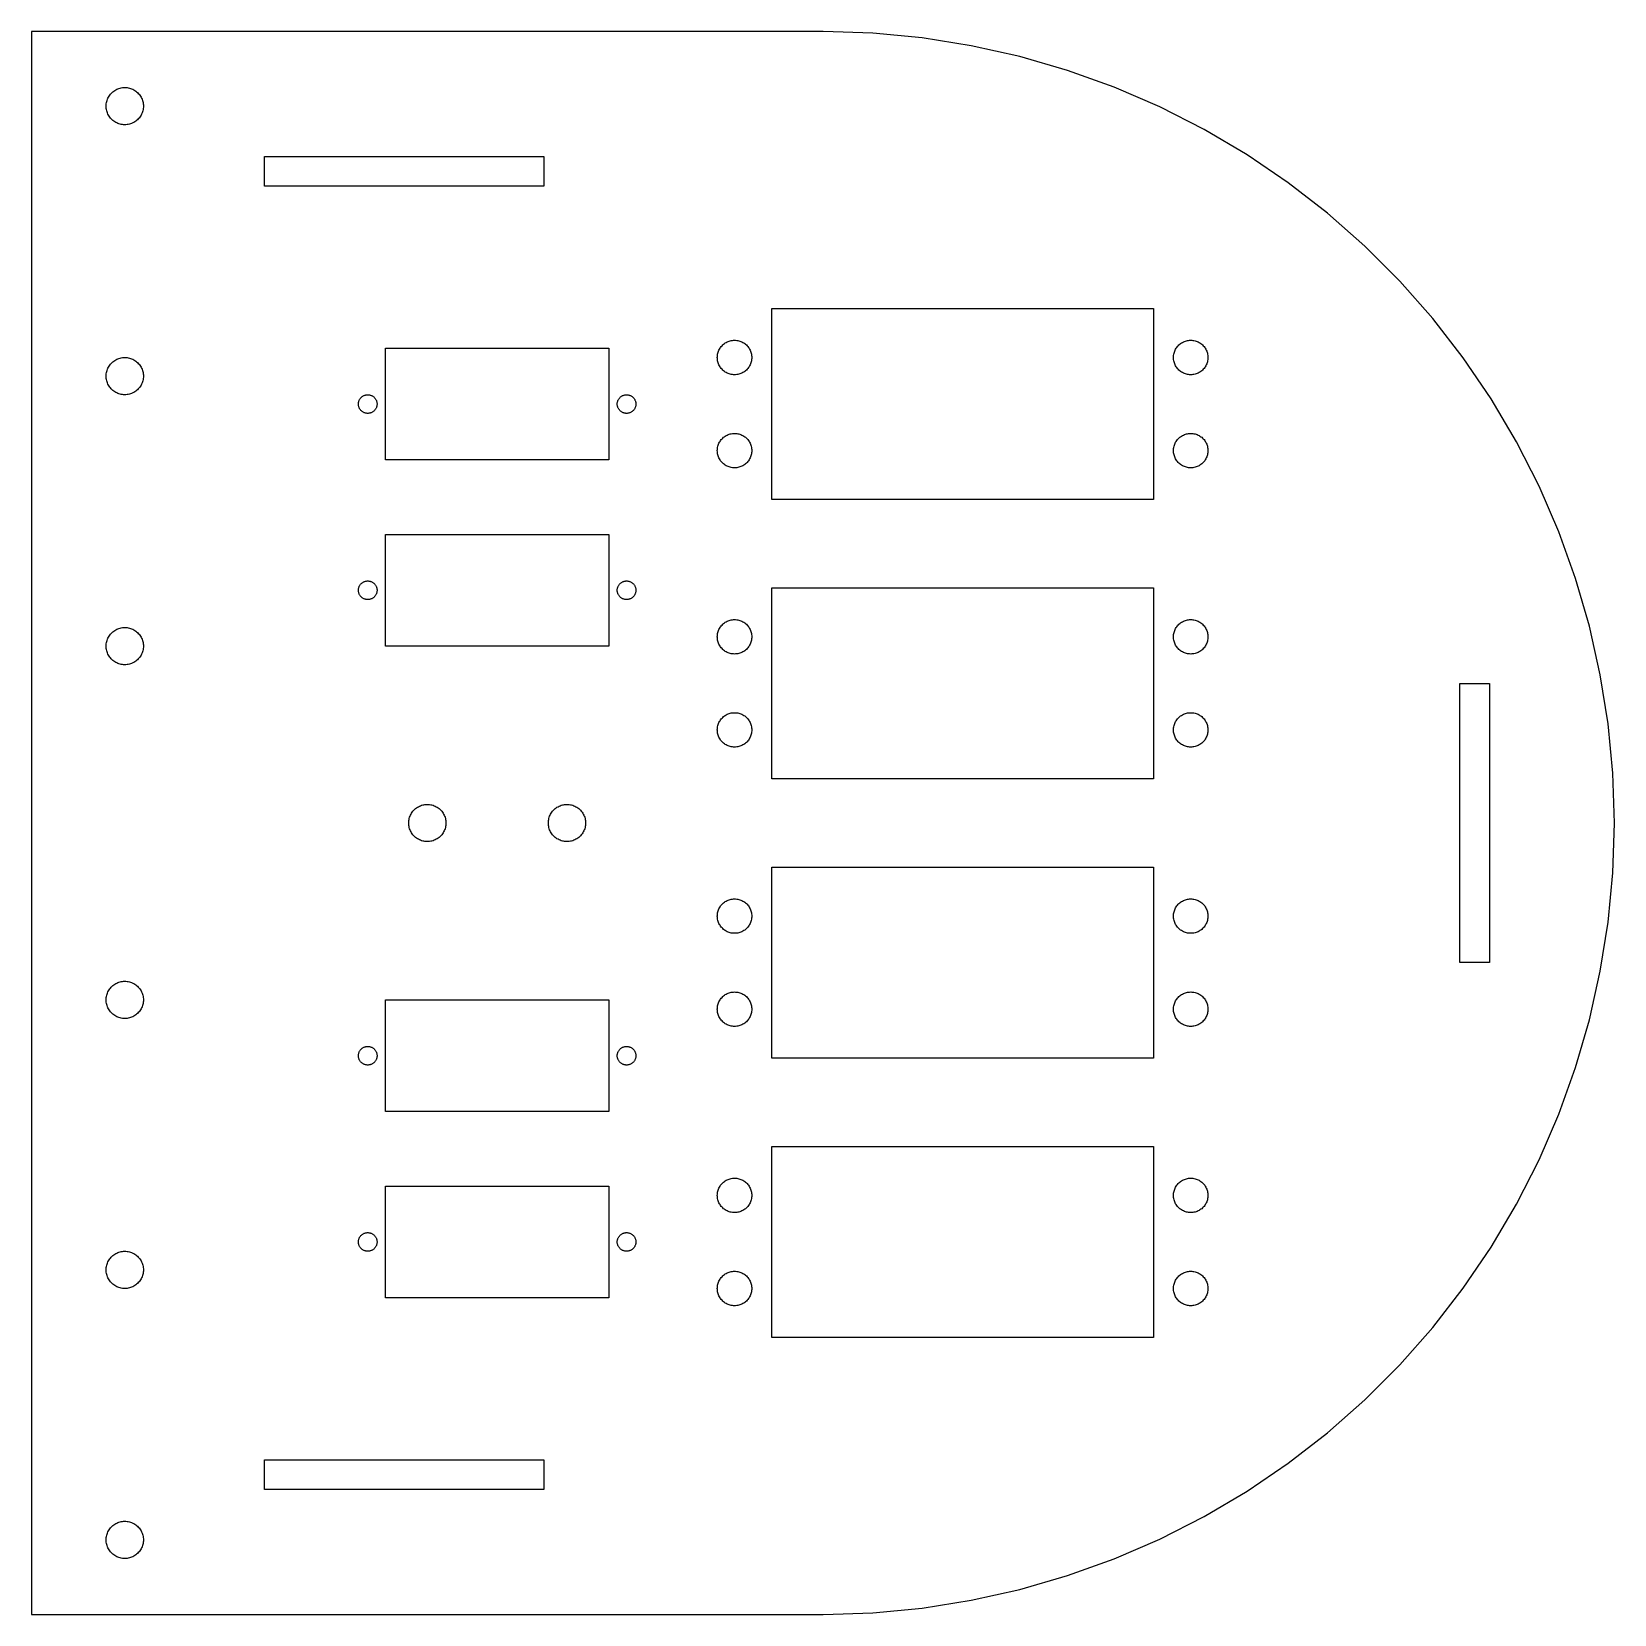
# Model space of a CAD drawing. Header units: metres. Extents: x -85 to 85, y -85 to 85.
import ezdxf

# ---------------------------------------------------------------- set-up
doc = ezdxf.new("R2010")
doc.units = ezdxf.units.M

msp = doc.modelspace()

# ---------------------------------------------------------------- linework, layer by layer
for p, q in [((0, 85), (-85, 85)), ((-85, 85), (-85, -85)), ((5.33719, 84.8323), (0, 85)), ((10.6533, 84.3297), (5.33719, 84.8323)), ((15.9274, 83.4944), (10.6533, 84.3297)), ((21.1386, 82.3296), (15.9274, 83.4944)), ((26.2664, 80.8398), (21.1386, 82.3296)), ((31.2906, 79.031), (26.2664, 80.8398)), ((-76.618, 78.1756), (-76.541, 78.2748)), ((-76.541, 78.2748), (-76.4579, 78.3691)), ((-76.4579, 78.3691), (-76.3691, 78.4579)), ((-76.3691, 78.4579), (-76.2748, 78.541)), ((-76.2748, 78.541), (-76.1756, 78.618)), ((-76.1756, 78.618), (-76.0716, 78.6886)), ((-76.0716, 78.6886), (-75.9635, 78.7526)), ((-75.9635, 78.7526), (-75.8515, 78.8096)), ((-75.8515, 78.8096), (-75.7362, 78.8595)), ((-75.7362, 78.8595), (-75.618, 78.9021)), ((-75.618, 78.9021), (-75.4974, 78.9372)), ((-75.4974, 78.9372), (-75.3748, 78.9646)), ((-75.3748, 78.9646), (-75.2507, 78.9842)), ((-75.2507, 78.9842), (-75.1256, 78.996)), ((-75.1256, 78.996), (-75, 79)), ((-75, 79), (-74.8744, 78.996)), ((-74.8744, 78.996), (-74.7493, 78.9842)), ((-74.7493, 78.9842), (-74.6252, 78.9646)), ((-74.6252, 78.9646), (-74.5026, 78.9372)), ((-74.5026, 78.9372), (-74.382, 78.9021)), ((-74.382, 78.9021), (-74.2638, 78.8595)), ((-74.2638, 78.8595), (-74.1485, 78.8096)), ((-74.1485, 78.8096), (-74.0365, 78.7526)), ((-74.0365, 78.7526), (-73.9284, 78.6886)), ((-73.9284, 78.6886), (-73.8244, 78.618)), ((-73.8244, 78.618), (-73.7252, 78.541)), ((-73.7252, 78.541), (-73.6309, 78.4579)), ((-73.6309, 78.4579), (-73.5421, 78.3691)), ((-73.5421, 78.3691), (-73.459, 78.2748)), ((-73.459, 78.2748), (-73.382, 78.1756)), ((36.1912, 76.9103), (31.2906, 79.031)), ((-77, 77), (-76.996, 77.1256)), ((-76.996, 76.8744), (-77, 77)), ((-76.996, 77.1256), (-76.9842, 77.2507)), ((-76.9842, 76.7493), (-76.996, 76.8744)), ((-76.9842, 77.2507), (-76.9646, 77.3748)), ((-76.9646, 76.6252), (-76.9842, 76.7493)), ((-76.9646, 77.3748), (-76.9372, 77.4974)), ((-76.9372, 76.5026), (-76.9646, 76.6252)), ((-76.9372, 77.4974), (-76.9021, 77.618)), ((-76.9021, 76.382), (-76.9372, 76.5026)), ((-76.9021, 77.618), (-76.8595, 77.7362)), ((-76.8595, 77.7362), (-76.8096, 77.8515)), ((-76.8096, 77.8515), (-76.7526, 77.9635)), ((-76.7526, 77.9635), (-76.6886, 78.0716)), ((-76.6886, 78.0716), (-76.618, 78.1756)), ((-73.382, 78.1756), (-73.3114, 78.0716)), ((-73.3114, 78.0716), (-73.2474, 77.9635)), ((-73.2474, 77.9635), (-73.1904, 77.8515)), ((-73.1904, 77.8515), (-73.1405, 77.7362)), ((-73.1405, 77.7362), (-73.0979, 77.618)), ((-73.0979, 77.618), (-73.0628, 77.4974)), ((-73.0628, 76.5026), (-73.0979, 76.382)), ((-73.0628, 77.4974), (-73.0354, 77.3748)), ((-73.0354, 76.6252), (-73.0628, 76.5026)), ((-73.0354, 77.3748), (-73.0158, 77.2507)), ((-73.0158, 76.7493), (-73.0354, 76.6252)), ((-73.0158, 77.2507), (-73.004, 77.1256)), ((-73.004, 76.8744), (-73.0158, 76.7493)), ((-73.004, 77.1256), (-73, 77)), ((-73, 77), (-73.004, 76.8744)), ((40.9491, 74.4861), (36.1912, 76.9103)), ((-76.8595, 76.2637), (-76.9021, 76.382)), ((-76.8096, 76.1484), (-76.8595, 76.2637)), ((-76.7526, 76.0365), (-76.8096, 76.1484)), ((-76.6886, 75.9283), (-76.7526, 76.0365)), ((-76.618, 75.8244), (-76.6886, 75.9283)), ((-76.541, 75.7251), (-76.618, 75.8244)), ((-76.4579, 75.6309), (-76.541, 75.7251)), ((-76.3691, 75.5421), (-76.4579, 75.6309)), ((-76.2748, 75.459), (-76.3691, 75.5421)), ((-76.1756, 75.382), (-76.2748, 75.459)), ((-76.0716, 75.3113), (-76.1756, 75.382)), ((-75.9635, 75.2474), (-76.0716, 75.3113)), ((-75.8515, 75.1903), (-75.9635, 75.2474)), ((-75.7362, 75.1404), (-75.8515, 75.1903)), ((-75.618, 75.0979), (-75.7362, 75.1404)), ((-75.4974, 75.0628), (-75.618, 75.0979)), ((-75.3748, 75.0354), (-75.4974, 75.0628)), ((-75.2507, 75.0158), (-75.3748, 75.0354)), ((-75.1256, 75.0039), (-75.2507, 75.0158)), ((-75, 75), (-75.1256, 75.0039)), ((-74.8744, 75.0039), (-75, 75)), ((-74.7493, 75.0158), (-74.8744, 75.0039)), ((-74.6252, 75.0354), (-74.7493, 75.0158)), ((-74.5026, 75.0628), (-74.6252, 75.0354)), ((-74.382, 75.0979), (-74.5026, 75.0628)), ((-74.2638, 75.1404), (-74.382, 75.0979)), ((-74.1485, 75.1903), (-74.2638, 75.1404)), ((-74.0365, 75.2474), (-74.1485, 75.1903)), ((-73.9284, 75.3113), (-74.0365, 75.2474)), ((-73.8244, 75.382), (-73.9284, 75.3113)), ((-73.7252, 75.459), (-73.8244, 75.382)), ((-73.6309, 75.5421), (-73.7252, 75.459)), ((-73.5421, 75.6309), (-73.6309, 75.5421)), ((-73.459, 75.7251), (-73.5421, 75.6309)), ((-73.382, 75.8244), (-73.459, 75.7251)), ((-73.3114, 75.9283), (-73.382, 75.8244)), ((-73.2474, 76.0365), (-73.3114, 75.9283)), ((-73.1904, 76.1484), (-73.2474, 76.0365)), ((-73.1405, 76.2637), (-73.1904, 76.1484)), ((-73.0979, 76.382), (-73.1405, 76.2637)), ((45.5453, 71.7679), (40.9491, 74.4861)), ((-60, 68.4), (-60, 71.6)), ((-60, 71.6), (-30, 71.6)), ((-30, 71.6), (-30, 68.4)), ((49.9617, 68.7664), (45.5453, 71.7679)), ((-30, 68.4), (-60, 68.4)), ((54.181, 65.4936), (49.9617, 68.7664)), ((58.1865, 61.9623), (54.181, 65.4936)), ((61.9623, 58.1865), (58.1865, 61.9623)), ((65.4936, 54.181), (61.9623, 58.1865)), ((-5.5, 34.75), (-5.49998, 55.25)), ((-5.49998, 55.25), (35.5, 55.25)), ((35.5, 55.25), (35.5, 34.75)), ((68.7664, 49.9617), (65.4936, 54.181)), ((-47, 39), (-47, 51)), ((-47, 51), (-23, 51)), ((-23, 51), (-23, 39)), ((-11.062, 50.9913), (-10.9967, 51.0874)), ((-10.9967, 51.0874), (-10.9254, 51.1792)), ((-10.9254, 51.1792), (-10.8486, 51.2664)), ((-10.8486, 51.2664), (-10.7664, 51.3486)), ((-10.7664, 51.3486), (-10.6792, 51.4254)), ((-10.6792, 51.4254), (-10.5874, 51.4967)), ((-10.5874, 51.4967), (-10.4913, 51.562)), ((-10.4913, 51.562), (-10.3912, 51.6212)), ((-10.3912, 51.6212), (-10.2877, 51.6739)), ((-10.2877, 51.6739), (-10.181, 51.7201)), ((-10.181, 51.7201), (-10.0717, 51.7594)), ((-10.0717, 51.7594), (-9.96007, 51.7919)), ((-9.96007, 51.7919), (-9.84665, 51.8172)), ((-9.84665, 51.8172), (-9.73186, 51.8354)), ((-9.73186, 51.8354), (-9.61615, 51.8463)), ((-9.61615, 51.8463), (-9.5, 51.85)), ((-9.5, 51.85), (-9.38383, 51.8463)), ((-9.38383, 51.8463), (-9.26813, 51.8354)), ((-9.26813, 51.8354), (-9.15334, 51.8172)), ((-9.15334, 51.8172), (-9.03992, 51.7919)), ((-9.03992, 51.7919), (-8.92831, 51.7594)), ((-8.92831, 51.7594), (-8.81895, 51.7201)), ((-8.81895, 51.7201), (-8.7123, 51.6739)), ((-8.7123, 51.6739), (-8.60875, 51.6212)), ((-8.60875, 51.6212), (-8.50871, 51.562)), ((-8.50871, 51.562), (-8.41258, 51.4967)), ((-8.41258, 51.4967), (-8.32076, 51.4254)), ((-8.32076, 51.4254), (-8.23358, 51.3486)), ((-8.23358, 51.3486), (-8.1514, 51.2664)), ((-8.1514, 51.2664), (-8.07454, 51.1792)), ((-8.07454, 51.1792), (-8.00331, 51.0874)), ((-8.00331, 51.0874), (-7.93799, 50.9913)), ((37.938, 50.9913), (38.0033, 51.0874)), ((38.0033, 51.0874), (38.0745, 51.1792)), ((38.0745, 51.1792), (38.1514, 51.2664)), ((38.1514, 51.2664), (38.2336, 51.3486)), ((38.2336, 51.3486), (38.3208, 51.4254)), ((38.3208, 51.4254), (38.4126, 51.4967)), ((38.4126, 51.4967), (38.5087, 51.562)), ((38.5087, 51.562), (38.6087, 51.6211)), ((38.6087, 51.6211), (38.7123, 51.6739)), ((38.7123, 51.6739), (38.819, 51.7201)), ((38.819, 51.7201), (38.9283, 51.7594)), ((38.9283, 51.7594), (39.0399, 51.7919)), ((39.0399, 51.7919), (39.1533, 51.8172)), ((39.1533, 51.8172), (39.2681, 51.8354)), ((39.2681, 51.8354), (39.3838, 51.8463)), ((39.3838, 51.8463), (39.5, 51.85)), ((39.5, 51.85), (39.6161, 51.8463)), ((39.6161, 51.8463), (39.7319, 51.8354)), ((39.7319, 51.8354), (39.8466, 51.8172)), ((39.8466, 51.8172), (39.9601, 51.7919)), ((39.9601, 51.7919), (40.0717, 51.7594)), ((40.0717, 51.7594), (40.181, 51.7201)), ((40.181, 51.7201), (40.2877, 51.6739)), ((40.2877, 51.6739), (40.3912, 51.6211)), ((40.3912, 51.6211), (40.4913, 51.562)), ((40.4913, 51.562), (40.5874, 51.4967)), ((40.5874, 51.4967), (40.6792, 51.4254)), ((40.6792, 51.4254), (40.7664, 51.3486)), ((40.7664, 51.3486), (40.8486, 51.2664)), ((40.8486, 51.2664), (40.9254, 51.1792)), ((40.9254, 51.1792), (40.9967, 51.0874)), ((40.9967, 51.0874), (41.062, 50.9913)), ((-76.541, 49.2748), (-76.4579, 49.3691)), ((-76.4579, 49.3691), (-76.3691, 49.4579)), ((-76.3691, 49.4579), (-76.2748, 49.541)), ((-76.2748, 49.541), (-76.1756, 49.618)), ((-76.1756, 49.618), (-76.0716, 49.6886)), ((-76.0716, 49.6886), (-75.9635, 49.7526)), ((-75.9635, 49.7526), (-75.8515, 49.8096)), ((-75.8515, 49.8096), (-75.7362, 49.8595)), ((-75.7362, 49.8595), (-75.618, 49.9021)), ((-75.618, 49.9021), (-75.4974, 49.9372)), ((-75.4974, 49.9372), (-75.3748, 49.9646)), ((-75.3748, 49.9646), (-75.2507, 49.9842)), ((-75.2507, 49.9842), (-75.1256, 49.996)), ((-75.1256, 49.996), (-75, 50)), ((-75, 50), (-74.8744, 49.996)), ((-74.8744, 49.996), (-74.7493, 49.9842)), ((-74.7493, 49.9842), (-74.6252, 49.9646)), ((-74.6252, 49.9646), (-74.5026, 49.9372)), ((-74.5026, 49.9372), (-74.382, 49.9021)), ((-74.382, 49.9021), (-74.2638, 49.8595)), ((-74.2638, 49.8595), (-74.1485, 49.8096)), ((-74.1485, 49.8096), (-74.0365, 49.7526)), ((-74.0365, 49.7526), (-73.9284, 49.6886)), ((-73.9284, 49.6886), (-73.8244, 49.618)), ((-73.8244, 49.618), (-73.7252, 49.541)), ((-73.7252, 49.541), (-73.6309, 49.4579)), ((-73.6309, 49.4579), (-73.5421, 49.3691)), ((-73.5421, 49.3691), (-73.459, 49.2748)), ((-11.35, 50), (-11.3463, 50.1161)), ((-11.3463, 49.8838), (-11.35, 50)), ((-11.3463, 50.1161), (-11.3354, 50.2319)), ((-11.3354, 49.7681), (-11.3463, 49.8838)), ((-11.3354, 50.2319), (-11.3172, 50.3466)), ((-11.3172, 49.6533), (-11.3354, 49.7681)), ((-11.3172, 50.3466), (-11.2919, 50.4601)), ((-11.2919, 49.5399), (-11.3172, 49.6533)), ((-11.2919, 50.4601), (-11.2594, 50.5717)), ((-11.2594, 49.4283), (-11.2919, 49.5399)), ((-11.2594, 50.5717), (-11.2201, 50.681)), ((-11.2201, 49.319), (-11.2594, 49.4283)), ((-11.2201, 50.681), (-11.1739, 50.7877)), ((-11.1739, 49.2123), (-11.2201, 49.319)), ((-11.1739, 50.7877), (-11.1212, 50.8912)), ((-11.1212, 50.8912), (-11.062, 50.9913)), ((-7.93799, 50.9913), (-7.87883, 50.8912)), ((-7.87883, 50.8912), (-7.82607, 50.7877)), ((-7.82607, 50.7877), (-7.77991, 50.681)), ((-7.77991, 49.319), (-7.82607, 49.2123)), ((-7.77991, 50.681), (-7.74054, 50.5717)), ((-7.74054, 49.4283), (-7.77991, 49.319)), ((-7.74054, 50.5717), (-7.70811, 50.4601)), ((-7.70811, 49.5399), (-7.74054, 49.4283)), ((-7.70811, 50.4601), (-7.68275, 50.3466)), ((-7.68275, 49.6533), (-7.70811, 49.5399)), ((-7.68275, 50.3466), (-7.66458, 50.2319)), ((-7.66458, 49.7681), (-7.68275, 49.6533)), ((-7.66458, 50.2319), (-7.65364, 50.1161)), ((-7.65364, 49.8838), (-7.66458, 49.7681)), ((-7.65364, 50.1161), (-7.64999, 50)), ((-7.64999, 50), (-7.65364, 49.8838)), ((37.65, 50), (37.6536, 50.1161)), ((37.6536, 49.8838), (37.65, 50)), ((37.6536, 50.1161), (37.6646, 50.2318)), ((37.6646, 49.7681), (37.6536, 49.8838)), ((37.6646, 50.2318), (37.6828, 50.3466)), ((37.6828, 49.6533), (37.6646, 49.7681)), ((37.6828, 50.3466), (37.7081, 50.4601)), ((37.7081, 49.5399), (37.6828, 49.6533)), ((37.7081, 50.4601), (37.7405, 50.5717)), ((37.7405, 49.4283), (37.7081, 49.5399)), ((37.7405, 50.5717), (37.7799, 50.681)), ((37.7799, 49.3189), (37.7405, 49.4283)), ((37.7799, 50.681), (37.8261, 50.7877)), ((37.8261, 49.2123), (37.7799, 49.3189)), ((37.8261, 50.7877), (37.8788, 50.8912)), ((37.8788, 50.8912), (37.938, 50.9913)), ((41.062, 50.9913), (41.1212, 50.8912)), ((41.1212, 50.8912), (41.1739, 50.7877)), ((41.1739, 50.7877), (41.2201, 50.681)), ((41.2201, 49.3189), (41.1739, 49.2123)), ((41.2201, 50.681), (41.2594, 50.5717)), ((41.2594, 49.4283), (41.2201, 49.3189)), ((41.2594, 50.5717), (41.2919, 50.4601)), ((41.2919, 49.5399), (41.2594, 49.4283)), ((41.2919, 50.4601), (41.3172, 50.3466)), ((41.3172, 49.6533), (41.2919, 49.5399)), ((41.3172, 50.3466), (41.3354, 50.2318)), ((41.3354, 49.7681), (41.3172, 49.6533)), ((41.3354, 50.2318), (41.3463, 50.1161)), ((41.3463, 49.8838), (41.3354, 49.7681)), ((41.3463, 50.1161), (41.35, 50)), ((41.35, 50), (41.3463, 49.8838)), ((71.7679, 45.5453), (68.7664, 49.9617)), ((-77, 48), (-76.996, 48.1256)), ((-76.996, 47.8744), (-77, 48)), ((-76.996, 48.1256), (-76.9842, 48.2507)), ((-76.9842, 47.7493), (-76.996, 47.8744)), ((-76.9842, 48.2507), (-76.9646, 48.3748)), ((-76.9646, 47.6252), (-76.9842, 47.7493)), ((-76.9646, 48.3748), (-76.9372, 48.4974)), ((-76.9372, 47.5026), (-76.9646, 47.6252)), ((-76.9372, 48.4974), (-76.9021, 48.618)), ((-76.9021, 48.618), (-76.8595, 48.7362)), ((-76.8595, 48.7362), (-76.8096, 48.8515)), ((-76.8096, 48.8515), (-76.7526, 48.9635)), ((-76.7526, 48.9635), (-76.6886, 49.0716)), ((-76.6886, 49.0716), (-76.618, 49.1756)), ((-76.618, 49.1756), (-76.541, 49.2748)), ((-73.459, 49.2748), (-73.382, 49.1756)), ((-73.382, 49.1756), (-73.3114, 49.0716)), ((-73.3114, 49.0716), (-73.2474, 48.9635)), ((-73.2474, 48.9635), (-73.1904, 48.8515)), ((-73.1904, 48.8515), (-73.1405, 48.7362)), ((-73.1405, 48.7362), (-73.0979, 48.618)), ((-73.0979, 48.618), (-73.0628, 48.4974)), ((-73.0628, 48.4974), (-73.0354, 48.3748)), ((-73.0354, 47.6252), (-73.0628, 47.5026)), ((-73.0354, 48.3748), (-73.0158, 48.2507)), ((-73.0158, 47.7493), (-73.0354, 47.6252)), ((-73.0158, 48.2507), (-73.004, 48.1256)), ((-73.004, 47.8744), (-73.0158, 47.7493)), ((-73.004, 48.1256), (-73, 48)), ((-73, 48), (-73.004, 47.8744)), ((-11.1212, 49.1087), (-11.1739, 49.2123)), ((-11.062, 49.0087), (-11.1212, 49.1087)), ((-10.9967, 48.9126), (-11.062, 49.0087)), ((-10.9254, 48.8208), (-10.9967, 48.9126)), ((-10.8486, 48.7336), (-10.9254, 48.8208)), ((-10.7664, 48.6514), (-10.8486, 48.7336)), ((-10.6792, 48.5745), (-10.7664, 48.6514)), ((-10.5874, 48.5033), (-10.6792, 48.5745)), ((-10.4913, 48.438), (-10.5874, 48.5033)), ((-10.3912, 48.3788), (-10.4913, 48.438)), ((-10.2877, 48.3261), (-10.3912, 48.3788)), ((-10.181, 48.2799), (-10.2877, 48.3261)), ((-10.0717, 48.2405), (-10.181, 48.2799)), ((-9.96007, 48.2081), (-10.0717, 48.2405)), ((-9.84665, 48.1828), (-9.96007, 48.2081)), ((-9.73186, 48.1646), (-9.84665, 48.1828)), ((-9.61615, 48.1536), (-9.73186, 48.1646)), ((-9.5, 48.15), (-9.61615, 48.1536)), ((-9.38383, 48.1536), (-9.5, 48.15)), ((-9.26813, 48.1646), (-9.38383, 48.1536)), ((-9.15334, 48.1828), (-9.26813, 48.1646)), ((-9.03992, 48.2081), (-9.15334, 48.1828)), ((-8.92831, 48.2405), (-9.03992, 48.2081)), ((-8.81895, 48.2799), (-8.92831, 48.2405)), ((-8.7123, 48.3261), (-8.81895, 48.2799)), ((-8.60875, 48.3788), (-8.7123, 48.3261)), ((-8.50871, 48.438), (-8.60875, 48.3788)), ((-8.41258, 48.5033), (-8.50871, 48.438)), ((-8.32076, 48.5745), (-8.41258, 48.5033)), ((-8.23358, 48.6514), (-8.32076, 48.5745)), ((-8.1514, 48.7336), (-8.23358, 48.6514)), ((-8.07454, 48.8208), (-8.1514, 48.7336)), ((-8.00331, 48.9126), (-8.07454, 48.8208)), ((-7.93799, 49.0087), (-8.00331, 48.9126)), ((-7.87883, 49.1087), (-7.93799, 49.0087)), ((-7.82607, 49.2123), (-7.87883, 49.1087)), ((37.8788, 49.1087), (37.8261, 49.2123)), ((37.938, 49.0087), (37.8788, 49.1087)), ((38.0033, 48.9126), (37.938, 49.0087)), ((38.0745, 48.8207), (38.0033, 48.9126)), ((38.1514, 48.7336), (38.0745, 48.8207)), ((38.2336, 48.6514), (38.1514, 48.7336)), ((38.3208, 48.5745), (38.2336, 48.6514)), ((38.4126, 48.5033), (38.3208, 48.5745)), ((38.5087, 48.438), (38.4126, 48.5033)), ((38.6087, 48.3788), (38.5087, 48.438)), ((38.7123, 48.326), (38.6087, 48.3788)), ((38.819, 48.2799), (38.7123, 48.326)), ((38.9283, 48.2405), (38.819, 48.2799)), ((39.0399, 48.2081), (38.9283, 48.2405)), ((39.1533, 48.1827), (39.0399, 48.2081)), ((39.2681, 48.1646), (39.1533, 48.1827)), ((39.3838, 48.1536), (39.2681, 48.1646)), ((39.5, 48.15), (39.3838, 48.1536)), ((39.6161, 48.1536), (39.5, 48.15)), ((39.7319, 48.1646), (39.6161, 48.1536)), ((39.8466, 48.1827), (39.7319, 48.1646)), ((39.9601, 48.2081), (39.8466, 48.1827)), ((40.0717, 48.2405), (39.9601, 48.2081)), ((40.181, 48.2799), (40.0717, 48.2405)), ((40.2877, 48.326), (40.181, 48.2799)), ((40.3912, 48.3788), (40.2877, 48.326)), ((40.4913, 48.438), (40.3912, 48.3788)), ((40.5874, 48.5033), (40.4913, 48.438)), ((40.6792, 48.5745), (40.5874, 48.5033)), ((40.7664, 48.6514), (40.6792, 48.5745)), ((40.8486, 48.7336), (40.7664, 48.6514)), ((40.9254, 48.8207), (40.8486, 48.7336)), ((40.9967, 48.9126), (40.9254, 48.8207)), ((41.062, 49.0087), (40.9967, 48.9126)), ((41.1212, 49.1087), (41.062, 49.0087)), ((41.1739, 49.2123), (41.1212, 49.1087)), ((-76.9021, 47.382), (-76.9372, 47.5026)), ((-76.8595, 47.2638), (-76.9021, 47.382)), ((-76.8096, 47.1485), (-76.8595, 47.2638)), ((-76.7526, 47.0365), (-76.8096, 47.1485)), ((-76.6886, 46.9284), (-76.7526, 47.0365)), ((-76.618, 46.8244), (-76.6886, 46.9284)), ((-76.541, 46.7252), (-76.618, 46.8244)), ((-76.4579, 46.6309), (-76.541, 46.7252)), ((-76.3691, 46.5421), (-76.4579, 46.6309)), ((-76.2748, 46.459), (-76.3691, 46.5421)), ((-76.1756, 46.382), (-76.2748, 46.459)), ((-76.0716, 46.3114), (-76.1756, 46.382)), ((-75.9635, 46.2474), (-76.0716, 46.3114)), ((-75.8515, 46.1904), (-75.9635, 46.2474)), ((-75.7362, 46.1405), (-75.8515, 46.1904)), ((-75.618, 46.0979), (-75.7362, 46.1405)), ((-75.4974, 46.0628), (-75.618, 46.0979)), ((-75.3748, 46.0354), (-75.4974, 46.0628)), ((-75.2507, 46.0158), (-75.3748, 46.0354)), ((-75.1256, 46.004), (-75.2507, 46.0158)), ((-75, 46), (-75.1256, 46.004)), ((-74.8744, 46.004), (-75, 46)), ((-74.7493, 46.0158), (-74.8744, 46.004)), ((-74.6252, 46.0354), (-74.7493, 46.0158)), ((-74.5026, 46.0628), (-74.6252, 46.0354)), ((-74.382, 46.0979), (-74.5026, 46.0628)), ((-74.2638, 46.1405), (-74.382, 46.0979)), ((-74.1485, 46.1904), (-74.2638, 46.1405)), ((-74.0365, 46.2474), (-74.1485, 46.1904)), ((-73.9284, 46.3114), (-74.0365, 46.2474)), ((-73.8244, 46.382), (-73.9284, 46.3114)), ((-73.7252, 46.459), (-73.8244, 46.382)), ((-73.6309, 46.5421), (-73.7252, 46.459)), ((-73.5421, 46.6309), (-73.6309, 46.5421)), ((-73.459, 46.7252), (-73.5421, 46.6309)), ((-73.382, 46.8244), (-73.459, 46.7252)), ((-73.3114, 46.9284), (-73.382, 46.8244)), ((-73.2474, 47.0365), (-73.3114, 46.9284)), ((-73.1904, 47.1485), (-73.2474, 47.0365)), ((-73.1405, 47.2638), (-73.1904, 47.1485)), ((-73.0979, 47.382), (-73.1405, 47.2638)), ((-73.0628, 47.5026), (-73.0979, 47.382)), ((-49.3817, 45.8763), (-49.3258, 45.9048)), ((-49.3258, 45.9048), (-49.2681, 45.9298)), ((-49.2681, 45.9298), (-49.209, 45.951)), ((-49.209, 45.951), (-49.1487, 45.9686)), ((-49.1487, 45.9686), (-49.0874, 45.9823)), ((-49.0874, 45.9823), (-49.0253, 45.9921)), ((-49.0253, 45.9921), (-48.9628, 45.998)), ((-48.9628, 45.998), (-48.9, 46)), ((-48.9, 46), (-48.8372, 45.998)), ((-48.8372, 45.998), (-48.7747, 45.9921)), ((-48.7747, 45.9921), (-48.7126, 45.9823)), ((-48.7126, 45.9823), (-48.6513, 45.9686)), ((-48.6513, 45.9686), (-48.591, 45.951)), ((-48.591, 45.951), (-48.5319, 45.9298)), ((-48.5319, 45.9298), (-48.4742, 45.9048)), ((-48.4742, 45.9048), (-48.4182, 45.8763)), ((-21.5818, 45.8763), (-21.5258, 45.9048)), ((-21.5258, 45.9048), (-21.4681, 45.9298)), ((-21.4681, 45.9298), (-21.409, 45.951)), ((-21.409, 45.951), (-21.3487, 45.9686)), ((-21.3487, 45.9686), (-21.2874, 45.9823)), ((-21.2874, 45.9823), (-21.2253, 45.9921)), ((-21.2253, 45.9921), (-21.1628, 45.998)), ((-21.1628, 45.998), (-21.1, 46)), ((-21.1, 46), (-21.0372, 45.998)), ((-21.0372, 45.998), (-20.9747, 45.9921)), ((-20.9747, 45.9921), (-20.9126, 45.9823)), ((-20.9126, 45.9823), (-20.8513, 45.9686)), ((-20.8513, 45.9686), (-20.791, 45.951)), ((-20.791, 45.951), (-20.7319, 45.9298)), ((-20.7319, 45.9298), (-20.6742, 45.9048)), ((-20.6742, 45.9048), (-20.6183, 45.8763)), ((-49.9, 45), (-49.898, 45.0628)), ((-49.898, 44.9372), (-49.9, 45)), ((-49.898, 45.0628), (-49.8921, 45.1253)), ((-49.8921, 44.8747), (-49.898, 44.9372)), ((-49.8921, 45.1253), (-49.8823, 45.1874)), ((-49.8823, 44.8126), (-49.8921, 44.8747)), ((-49.8823, 45.1874), (-49.8686, 45.2487)), ((-49.8686, 44.7513), (-49.8823, 44.8126)), ((-49.8686, 45.2487), (-49.851, 45.309)), ((-49.851, 44.691), (-49.8686, 44.7513)), ((-49.851, 45.309), (-49.8298, 45.3681)), ((-49.8298, 44.6319), (-49.851, 44.691)), ((-49.8298, 45.3681), (-49.8048, 45.4258)), ((-49.8048, 44.5742), (-49.8298, 44.6319)), ((-49.8048, 45.4258), (-49.7763, 45.4818)), ((-49.7763, 44.5182), (-49.8048, 44.5742)), ((-49.7763, 45.4818), (-49.7443, 45.5358)), ((-49.7443, 44.4642), (-49.7763, 44.5182)), ((-49.7443, 45.5358), (-49.709, 45.5878)), ((-49.709, 44.4122), (-49.7443, 44.4642)), ((-49.709, 45.5878), (-49.6705, 45.6374)), ((-49.6705, 44.3626), (-49.709, 44.4122)), ((-49.6705, 45.6374), (-49.629, 45.6845)), ((-49.629, 44.3155), (-49.6705, 44.3626)), ((-49.629, 45.6845), (-49.5845, 45.729)), ((-49.5845, 44.271), (-49.629, 44.3155)), ((-49.5845, 45.729), (-49.5374, 45.7705)), ((-49.5374, 44.2295), (-49.5845, 44.271)), ((-49.5374, 45.7705), (-49.4878, 45.809)), ((-49.4878, 44.191), (-49.5374, 44.2295)), ((-49.4878, 45.809), (-49.4358, 45.8443)), ((-49.4358, 45.8443), (-49.3817, 45.8763)), ((-48.4182, 45.8763), (-48.3642, 45.8443)), ((-48.3642, 45.8443), (-48.3122, 45.809)), ((-48.3122, 45.809), (-48.2626, 45.7705)), ((-48.2626, 44.2295), (-48.3122, 44.191)), ((-48.2626, 45.7705), (-48.2154, 45.729)), ((-48.2154, 44.271), (-48.2626, 44.2295)), ((-48.2154, 45.729), (-48.171, 45.6845)), ((-48.171, 44.3155), (-48.2154, 44.271)), ((-48.171, 45.6845), (-48.1295, 45.6374)), ((-48.1295, 44.3626), (-48.171, 44.3155)), ((-48.1295, 45.6374), (-48.091, 45.5878)), ((-48.091, 44.4122), (-48.1295, 44.3626)), ((-48.091, 45.5878), (-48.0557, 45.5358)), ((-48.0557, 44.4642), (-48.091, 44.4122)), ((-48.0557, 45.5358), (-48.0237, 45.4818)), ((-48.0237, 44.5182), (-48.0557, 44.4642)), ((-48.0237, 45.4818), (-47.9952, 45.4258)), ((-47.9952, 44.5742), (-48.0237, 44.5182)), ((-47.9952, 45.4258), (-47.9702, 45.3681)), ((-47.9702, 44.6319), (-47.9952, 44.5742)), ((-47.9702, 45.3681), (-47.9489, 45.309)), ((-47.9489, 44.691), (-47.9702, 44.6319)), ((-47.9489, 45.309), (-47.9314, 45.2487)), ((-47.9314, 44.7513), (-47.9489, 44.691)), ((-47.9314, 45.2487), (-47.9177, 45.1874)), ((-47.9177, 44.8126), (-47.9314, 44.7513)), ((-47.9177, 45.1874), (-47.9079, 45.1253)), ((-47.9079, 44.8747), (-47.9177, 44.8126)), ((-47.9079, 45.1253), (-47.902, 45.0628)), ((-47.902, 44.9372), (-47.9079, 44.8747)), ((-47.902, 45.0628), (-47.9, 45)), ((-47.9, 45), (-47.902, 44.9372)), ((-22.1, 45), (-22.098, 45.0628)), ((-22.098, 44.9372), (-22.1, 45)), ((-22.098, 45.0628), (-22.0921, 45.1253)), ((-22.0921, 44.8747), (-22.098, 44.9372)), ((-22.0921, 45.1253), (-22.0823, 45.1874)), ((-22.0823, 44.8126), (-22.0921, 44.8747)), ((-22.0823, 45.1874), (-22.0686, 45.2487)), ((-22.0686, 44.7513), (-22.0823, 44.8126)), ((-22.0686, 45.2487), (-22.0511, 45.309)), ((-22.0511, 44.691), (-22.0686, 44.7513)), ((-22.0511, 45.309), (-22.0298, 45.3681)), ((-22.0298, 44.6319), (-22.0511, 44.691)), ((-22.0298, 45.3681), (-22.0048, 45.4258)), ((-22.0048, 44.5742), (-22.0298, 44.6319)), ((-22.0048, 45.4258), (-21.9763, 45.4818)), ((-21.9763, 44.5182), (-22.0048, 44.5742)), ((-21.9763, 45.4818), (-21.9443, 45.5358)), ((-21.9443, 44.4642), (-21.9763, 44.5182)), ((-21.9443, 45.5358), (-21.909, 45.5878)), ((-21.909, 44.4122), (-21.9443, 44.4642)), ((-21.909, 45.5878), (-21.8705, 45.6374)), ((-21.8705, 44.3626), (-21.909, 44.4122)), ((-21.8705, 45.6374), (-21.829, 45.6845)), ((-21.829, 44.3155), (-21.8705, 44.3626)), ((-21.829, 45.6845), (-21.7846, 45.729)), ((-21.7846, 44.271), (-21.829, 44.3155)), ((-21.7846, 45.729), (-21.7374, 45.7705)), ((-21.7374, 44.2295), (-21.7846, 44.271)), ((-21.7374, 45.7705), (-21.6878, 45.809)), ((-21.6878, 44.191), (-21.7374, 44.2295)), ((-21.6878, 45.809), (-21.6358, 45.8443)), ((-21.6358, 45.8443), (-21.5818, 45.8763)), ((-20.6183, 45.8763), (-20.5642, 45.8443)), ((-20.5642, 45.8443), (-20.5122, 45.809)), ((-20.5122, 45.809), (-20.4626, 45.7705)), ((-20.4626, 44.2295), (-20.5122, 44.191)), ((-20.4626, 45.7705), (-20.4155, 45.729)), ((-20.4155, 44.271), (-20.4626, 44.2295)), ((-20.4155, 45.729), (-20.371, 45.6845)), ((-20.371, 44.3155), (-20.4155, 44.271)), ((-20.371, 45.6845), (-20.3295, 45.6374)), ((-20.3295, 44.3626), (-20.371, 44.3155)), ((-20.3295, 45.6374), (-20.291, 45.5878)), ((-20.291, 44.4122), (-20.3295, 44.3626)), ((-20.291, 45.5878), (-20.2557, 45.5358)), ((-20.2557, 44.4642), (-20.291, 44.4122)), ((-20.2557, 45.5358), (-20.2237, 45.4818)), ((-20.2237, 44.5182), (-20.2557, 44.4642)), ((-20.2237, 45.4818), (-20.1952, 45.4258)), ((-20.1952, 44.5742), (-20.2237, 44.5182)), ((-20.1952, 45.4258), (-20.1702, 45.3681)), ((-20.1702, 44.6319), (-20.1952, 44.5742)), ((-20.1702, 45.3681), (-20.149, 45.309)), ((-20.149, 44.691), (-20.1702, 44.6319)), ((-20.149, 45.309), (-20.1314, 45.2487)), ((-20.1314, 44.7513), (-20.149, 44.691)), ((-20.1314, 45.2487), (-20.1177, 45.1874)), ((-20.1177, 44.8126), (-20.1314, 44.7513)), ((-20.1177, 45.1874), (-20.1079, 45.1253)), ((-20.1079, 44.8747), (-20.1177, 44.8126)), ((-20.1079, 45.1253), (-20.102, 45.0628)), ((-20.102, 44.9372), (-20.1079, 44.8747)), ((-20.102, 45.0628), (-20.1, 45)), ((-20.1, 45), (-20.102, 44.9372)), ((74.4861, 40.9491), (71.7679, 45.5453)), ((-49.4358, 44.1557), (-49.4878, 44.191)), ((-49.3817, 44.1237), (-49.4358, 44.1557)), ((-49.3258, 44.0952), (-49.3817, 44.1237)), ((-49.2681, 44.0702), (-49.3258, 44.0952)), ((-49.209, 44.049), (-49.2681, 44.0702)), ((-49.1487, 44.0314), (-49.209, 44.049)), ((-49.0874, 44.0177), (-49.1487, 44.0314)), ((-49.0253, 44.0079), (-49.0874, 44.0177)), ((-48.9628, 44.002), (-49.0253, 44.0079)), ((-48.9, 44), (-48.9628, 44.002)), ((-48.8372, 44.002), (-48.9, 44)), ((-48.7747, 44.0079), (-48.8372, 44.002)), ((-48.7126, 44.0177), (-48.7747, 44.0079)), ((-48.6513, 44.0314), (-48.7126, 44.0177)), ((-48.591, 44.049), (-48.6513, 44.0314)), ((-48.5319, 44.0702), (-48.591, 44.049)), ((-48.4742, 44.0952), (-48.5319, 44.0702)), ((-48.4182, 44.1237), (-48.4742, 44.0952)), ((-48.3642, 44.1557), (-48.4182, 44.1237)), ((-48.3122, 44.191), (-48.3642, 44.1557)), ((-21.6358, 44.1557), (-21.6878, 44.191)), ((-21.5818, 44.1237), (-21.6358, 44.1557)), ((-21.5258, 44.0952), (-21.5818, 44.1237)), ((-21.4681, 44.0702), (-21.5258, 44.0952)), ((-21.409, 44.049), (-21.4681, 44.0702)), ((-21.3487, 44.0314), (-21.409, 44.049)), ((-21.2874, 44.0177), (-21.3487, 44.0314)), ((-21.2253, 44.0079), (-21.2874, 44.0177)), ((-21.1628, 44.002), (-21.2253, 44.0079)), ((-21.1, 44), (-21.1628, 44.002)), ((-21.0372, 44.002), (-21.1, 44)), ((-20.9747, 44.0079), (-21.0372, 44.002)), ((-20.9126, 44.0177), (-20.9747, 44.0079)), ((-20.8513, 44.0314), (-20.9126, 44.0177)), ((-20.791, 44.049), (-20.8513, 44.0314)), ((-20.7319, 44.0702), (-20.791, 44.049)), ((-20.6742, 44.0952), (-20.7319, 44.0702)), ((-20.6183, 44.1237), (-20.6742, 44.0952)), ((-20.5642, 44.1557), (-20.6183, 44.1237)), ((-20.5122, 44.191), (-20.5642, 44.1557)), ((-11.1739, 40.7877), (-11.1212, 40.8913)), ((-11.1212, 40.8913), (-11.062, 40.9913)), ((-11.062, 40.9913), (-10.9967, 41.0874)), ((-10.9967, 41.0874), (-10.9254, 41.1792)), ((-10.9254, 41.1792), (-10.8486, 41.2664)), ((-10.8486, 41.2664), (-10.7664, 41.3486)), ((-10.7664, 41.3486), (-10.6792, 41.4255)), ((-10.6792, 41.4255), (-10.5874, 41.4967)), ((-10.5874, 41.4967), (-10.4913, 41.562)), ((-10.4913, 41.562), (-10.3912, 41.6212)), ((-10.3912, 41.6212), (-10.2877, 41.6739)), ((-10.2877, 41.6739), (-10.181, 41.7201)), ((-10.181, 41.7201), (-10.0717, 41.7595)), ((-10.0717, 41.7595), (-9.96007, 41.7919)), ((-9.96007, 41.7919), (-9.84665, 41.8172)), ((-9.84665, 41.8172), (-9.73186, 41.8354)), ((-9.73186, 41.8354), (-9.61615, 41.8464)), ((-9.61615, 41.8464), (-9.5, 41.85)), ((-9.5, 41.85), (-9.38383, 41.8464)), ((-9.38383, 41.8464), (-9.26813, 41.8354)), ((-9.26813, 41.8354), (-9.15334, 41.8172)), ((-9.15334, 41.8172), (-9.03992, 41.7919)), ((-9.03992, 41.7919), (-8.92831, 41.7595)), ((-8.92831, 41.7595), (-8.81895, 41.7201)), ((-8.81895, 41.7201), (-8.7123, 41.6739)), ((-8.7123, 41.6739), (-8.60875, 41.6212)), ((-8.60875, 41.6212), (-8.50871, 41.562)), ((-8.50871, 41.562), (-8.41258, 41.4967)), ((-8.41258, 41.4967), (-8.32076, 41.4255)), ((-8.32076, 41.4255), (-8.23358, 41.3486)), ((-8.23358, 41.3486), (-8.1514, 41.2664)), ((-8.1514, 41.2664), (-8.07454, 41.1792)), ((-8.07454, 41.1792), (-8.00331, 41.0874)), ((-8.00331, 41.0874), (-7.93799, 40.9913)), ((-7.93799, 40.9913), (-7.87883, 40.8913)), ((-7.87883, 40.8913), (-7.82607, 40.7877)), ((37.8261, 40.7877), (37.8788, 40.8912)), ((37.8788, 40.8912), (37.938, 40.9913)), ((37.938, 40.9913), (38.0033, 41.0874)), ((38.0033, 41.0874), (38.0745, 41.1792)), ((38.0745, 41.1792), (38.1514, 41.2664)), ((38.1514, 41.2664), (38.2336, 41.3486)), ((38.2336, 41.3486), (38.3208, 41.4254)), ((38.3208, 41.4254), (38.4126, 41.4967)), ((38.4126, 41.4967), (38.5087, 41.562)), ((38.5087, 41.562), (38.6087, 41.6212)), ((38.6087, 41.6212), (38.7123, 41.6739)), ((38.7123, 41.6739), (38.819, 41.7201)), ((38.819, 41.7201), (38.9283, 41.7594)), ((38.9283, 41.7594), (39.0399, 41.7919)), ((39.0399, 41.7919), (39.1533, 41.8172)), ((39.1533, 41.8172), (39.2681, 41.8354)), ((39.2681, 41.8354), (39.3838, 41.8463)), ((39.3838, 41.8463), (39.5, 41.85)), ((39.5, 41.85), (39.6161, 41.8463)), ((39.6161, 41.8463), (39.7319, 41.8354)), ((39.7319, 41.8354), (39.8466, 41.8172)), ((39.8466, 41.8172), (39.9601, 41.7919)), ((39.9601, 41.7919), (40.0717, 41.7594)), ((40.0717, 41.7594), (40.181, 41.7201)), ((40.181, 41.7201), (40.2877, 41.6739)), ((40.2877, 41.6739), (40.3912, 41.6212)), ((40.3912, 41.6212), (40.4913, 41.562)), ((40.4913, 41.562), (40.5874, 41.4967)), ((40.5874, 41.4967), (40.6792, 41.4254)), ((40.6792, 41.4254), (40.7664, 41.3486)), ((40.7664, 41.3486), (40.8486, 41.2664)), ((40.8486, 41.2664), (40.9254, 41.1792)), ((40.9254, 41.1792), (40.9967, 41.0874)), ((40.9967, 41.0874), (41.062, 40.9913)), ((41.062, 40.9913), (41.1212, 40.8912)), ((41.1212, 40.8912), (41.1739, 40.7877)), ((76.9103, 36.1912), (74.4861, 40.9491)), ((-11.35, 40), (-11.3463, 40.1162)), ((-11.3463, 39.8839), (-11.35, 40)), ((-11.3463, 40.1162), (-11.3354, 40.2319)), ((-11.3354, 39.7681), (-11.3463, 39.8839)), ((-11.3354, 40.2319), (-11.3172, 40.3467)), ((-11.3172, 39.6534), (-11.3354, 39.7681)), ((-11.3172, 40.3467), (-11.2919, 40.4601)), ((-11.2919, 39.5399), (-11.3172, 39.6534)), ((-11.2919, 40.4601), (-11.2594, 40.5717)), ((-11.2594, 39.4283), (-11.2919, 39.5399)), ((-11.2594, 40.5717), (-11.2201, 40.681)), ((-11.2201, 39.319), (-11.2594, 39.4283)), ((-11.2201, 40.681), (-11.1739, 40.7877)), ((-11.1739, 39.2123), (-11.2201, 39.319)), ((-11.1212, 39.1088), (-11.1739, 39.2123)), ((-11.062, 39.0087), (-11.1212, 39.1088)), ((-7.87883, 39.1088), (-7.93799, 39.0087)), ((-7.82607, 39.2123), (-7.87883, 39.1088)), ((-7.82607, 40.7877), (-7.77991, 40.681)), ((-7.77991, 39.319), (-7.82607, 39.2123)), ((-7.77991, 40.681), (-7.74054, 40.5717)), ((-7.74054, 39.4283), (-7.77991, 39.319)), ((-7.74054, 40.5717), (-7.70811, 40.4601)), ((-7.70811, 39.5399), (-7.74054, 39.4283)), ((-7.70811, 40.4601), (-7.68275, 40.3467)), ((-7.68275, 39.6534), (-7.70811, 39.5399)), ((-7.68275, 40.3467), (-7.66458, 40.2319)), ((-7.66458, 39.7681), (-7.68275, 39.6534)), ((-7.66458, 40.2319), (-7.65364, 40.1162)), ((-7.65364, 39.8839), (-7.66458, 39.7681)), ((-7.65364, 40.1162), (-7.64999, 40)), ((-7.64999, 40), (-7.65364, 39.8839)), ((37.65, 40), (37.6536, 40.1161)), ((37.6536, 39.8838), (37.65, 40)), ((37.6536, 40.1161), (37.6646, 40.2319)), ((37.6646, 39.7681), (37.6536, 39.8838)), ((37.6646, 40.2319), (37.6828, 40.3466)), ((37.6828, 39.6533), (37.6646, 39.7681)), ((37.6828, 40.3466), (37.7081, 40.4601)), ((37.7081, 39.5399), (37.6828, 39.6533)), ((37.7081, 40.4601), (37.7405, 40.5717)), ((37.7405, 39.4283), (37.7081, 39.5399)), ((37.7405, 40.5717), (37.7799, 40.681)), ((37.7799, 39.319), (37.7405, 39.4283)), ((37.7799, 40.681), (37.8261, 40.7877)), ((37.8261, 39.2123), (37.7799, 39.319)), ((37.8788, 39.1087), (37.8261, 39.2123)), ((37.938, 39.0087), (37.8788, 39.1087)), ((41.1212, 39.1087), (41.062, 39.0087)), ((41.1739, 39.2123), (41.1212, 39.1087)), ((41.1739, 40.7877), (41.2201, 40.681)), ((41.2201, 39.319), (41.1739, 39.2123)), ((41.2201, 40.681), (41.2594, 40.5717)), ((41.2594, 39.4283), (41.2201, 39.319)), ((41.2594, 40.5717), (41.2919, 40.4601)), ((41.2919, 39.5399), (41.2594, 39.4283)), ((41.2919, 40.4601), (41.3172, 40.3466)), ((41.3172, 39.6533), (41.2919, 39.5399)), ((41.3172, 40.3466), (41.3354, 40.2319)), ((41.3354, 39.7681), (41.3172, 39.6533)), ((41.3354, 40.2319), (41.3463, 40.1161)), ((41.3463, 39.8838), (41.3354, 39.7681)), ((41.3463, 40.1161), (41.35, 40)), ((41.35, 40), (41.3463, 39.8838)), ((-23, 39), (-47, 39)), ((-10.9967, 38.9126), (-11.062, 39.0087)), ((-10.9254, 38.8208), (-10.9967, 38.9126)), ((-10.8486, 38.7336), (-10.9254, 38.8208)), ((-10.7664, 38.6514), (-10.8486, 38.7336)), ((-10.6792, 38.5746), (-10.7664, 38.6514)), ((-10.5874, 38.5033), (-10.6792, 38.5746)), ((-10.4913, 38.438), (-10.5874, 38.5033)), ((-10.3912, 38.3788), (-10.4913, 38.438)), ((-10.2877, 38.3261), (-10.3912, 38.3788)), ((-10.181, 38.2799), (-10.2877, 38.3261)), ((-10.0717, 38.2406), (-10.181, 38.2799)), ((-9.96007, 38.2081), (-10.0717, 38.2406)), ((-9.84665, 38.1828), (-9.96007, 38.2081)), ((-9.73186, 38.1646), (-9.84665, 38.1828)), ((-9.61615, 38.1537), (-9.73186, 38.1646)), ((-9.5, 38.15), (-9.61615, 38.1537)), ((-9.38383, 38.1537), (-9.5, 38.15)), ((-9.26813, 38.1646), (-9.38383, 38.1537)), ((-9.15334, 38.1828), (-9.26813, 38.1646)), ((-9.03992, 38.2081), (-9.15334, 38.1828)), ((-8.92831, 38.2406), (-9.03992, 38.2081)), ((-8.81895, 38.2799), (-8.92831, 38.2406)), ((-8.7123, 38.3261), (-8.81895, 38.2799)), ((-8.60875, 38.3788), (-8.7123, 38.3261)), ((-8.50871, 38.438), (-8.60875, 38.3788)), ((-8.41258, 38.5033), (-8.50871, 38.438)), ((-8.32076, 38.5746), (-8.41258, 38.5033)), ((-8.23358, 38.6514), (-8.32076, 38.5746)), ((-8.1514, 38.7336), (-8.23358, 38.6514)), ((-8.07454, 38.8208), (-8.1514, 38.7336)), ((-8.00331, 38.9126), (-8.07454, 38.8208)), ((-7.93799, 39.0087), (-8.00331, 38.9126)), ((38.0033, 38.9126), (37.938, 39.0087)), ((38.0745, 38.8208), (38.0033, 38.9126)), ((38.1514, 38.7336), (38.0745, 38.8208)), ((38.2336, 38.6514), (38.1514, 38.7336)), ((38.3208, 38.5745), (38.2336, 38.6514)), ((38.4126, 38.5033), (38.3208, 38.5745)), ((38.5087, 38.438), (38.4126, 38.5033)), ((38.6087, 38.3788), (38.5087, 38.438)), ((38.7123, 38.3261), (38.6087, 38.3788)), ((38.819, 38.2799), (38.7123, 38.3261)), ((38.9283, 38.2405), (38.819, 38.2799)), ((39.0399, 38.2081), (38.9283, 38.2405)), ((39.1533, 38.1828), (39.0399, 38.2081)), ((39.2681, 38.1646), (39.1533, 38.1828)), ((39.3838, 38.1536), (39.2681, 38.1646)), ((39.5, 38.15), (39.3838, 38.1536)), ((39.6161, 38.1536), (39.5, 38.15)), ((39.7319, 38.1646), (39.6161, 38.1536)), ((39.8466, 38.1828), (39.7319, 38.1646)), ((39.9601, 38.2081), (39.8466, 38.1828)), ((40.0717, 38.2405), (39.9601, 38.2081)), ((40.181, 38.2799), (40.0717, 38.2405)), ((40.2877, 38.3261), (40.181, 38.2799)), ((40.3912, 38.3788), (40.2877, 38.3261)), ((40.4913, 38.438), (40.3912, 38.3788)), ((40.5874, 38.5033), (40.4913, 38.438)), ((40.6792, 38.5745), (40.5874, 38.5033)), ((40.7664, 38.6514), (40.6792, 38.5745)), ((40.8486, 38.7336), (40.7664, 38.6514)), ((40.9254, 38.8208), (40.8486, 38.7336)), ((40.9967, 38.9126), (40.9254, 38.8208)), ((41.062, 39.0087), (40.9967, 38.9126)), ((79.031, 31.2906), (76.9103, 36.1912)), ((35.5, 34.75), (-5.5, 34.75)), ((-47, 19), (-47, 31)), ((-47, 31), (-23, 31)), ((-23, 31), (-23, 19)), ((80.8398, 26.2664), (79.031, 31.2906)), ((-49.7763, 25.4818), (-49.7443, 25.5358)), ((-49.7443, 25.5358), (-49.709, 25.5878)), ((-49.709, 25.5878), (-49.6705, 25.6374)), ((-49.6705, 25.6374), (-49.629, 25.6845)), ((-49.629, 25.6845), (-49.5845, 25.729)), ((-49.5845, 25.729), (-49.5374, 25.7705)), ((-49.5374, 25.7705), (-49.4878, 25.809)), ((-49.4878, 25.809), (-49.4358, 25.8443)), ((-49.4358, 25.8443), (-49.3817, 25.8763)), ((-49.3817, 25.8763), (-49.3258, 25.9048)), ((-49.3258, 25.9048), (-49.2681, 25.9298)), ((-49.2681, 25.9298), (-49.209, 25.951)), ((-49.209, 25.951), (-49.1487, 25.9686)), ((-49.1487, 25.9686), (-49.0874, 25.9823)), ((-49.0874, 25.9823), (-49.0253, 25.9921)), ((-49.0253, 25.9921), (-48.9628, 25.998)), ((-48.9628, 25.998), (-48.9, 26)), ((-48.9, 26), (-48.8372, 25.998)), ((-48.8372, 25.998), (-48.7747, 25.9921)), ((-48.7747, 25.9921), (-48.7126, 25.9823)), ((-48.7126, 25.9823), (-48.6513, 25.9686)), ((-48.6513, 25.9686), (-48.591, 25.951)), ((-48.591, 25.951), (-48.5319, 25.9298)), ((-48.5319, 25.9298), (-48.4742, 25.9048)), ((-48.4742, 25.9048), (-48.4182, 25.8763)), ((-48.4182, 25.8763), (-48.3642, 25.8443)), ((-48.3642, 25.8443), (-48.3122, 25.809)), ((-48.3122, 25.809), (-48.2626, 25.7705)), ((-48.2626, 25.7705), (-48.2154, 25.729)), ((-48.2154, 25.729), (-48.171, 25.6845)), ((-48.171, 25.6845), (-48.1295, 25.6374)), ((-48.1295, 25.6374), (-48.091, 25.5878)), ((-48.091, 25.5878), (-48.0557, 25.5358)), ((-48.0557, 25.5358), (-48.0237, 25.4818)), ((-21.9763, 25.4817), (-21.9443, 25.5358)), ((-21.9443, 25.5358), (-21.909, 25.5878)), ((-21.909, 25.5878), (-21.8705, 25.6374)), ((-21.8705, 25.6374), (-21.829, 25.6845)), ((-21.829, 25.6845), (-21.7846, 25.7289)), ((-21.7846, 25.7289), (-21.7374, 25.7705)), ((-21.7374, 25.7705), (-21.6878, 25.809)), ((-21.6878, 25.809), (-21.6358, 25.8443)), ((-21.6358, 25.8443), (-21.5818, 25.8763)), ((-21.5818, 25.8763), (-21.5258, 25.9048)), ((-21.5258, 25.9048), (-21.4681, 25.9297)), ((-21.4681, 25.9297), (-21.409, 25.951)), ((-21.409, 25.951), (-21.3487, 25.9686)), ((-21.3487, 25.9686), (-21.2874, 25.9823)), ((-21.2874, 25.9823), (-21.2253, 25.9921)), ((-21.2253, 25.9921), (-21.1628, 25.998)), ((-21.1628, 25.998), (-21.1, 26)), ((-21.1, 26), (-21.0372, 25.998)), ((-21.0372, 25.998), (-20.9747, 25.9921)), ((-20.9747, 25.9921), (-20.9126, 25.9823)), ((-20.9126, 25.9823), (-20.8513, 25.9686)), ((-20.8513, 25.9686), (-20.791, 25.951)), ((-20.791, 25.951), (-20.7319, 25.9297)), ((-20.7319, 25.9297), (-20.6742, 25.9048)), ((-20.6742, 25.9048), (-20.6183, 25.8763)), ((-20.6183, 25.8763), (-20.5642, 25.8443)), ((-20.5642, 25.8443), (-20.5122, 25.809)), ((-20.5122, 25.809), (-20.4626, 25.7705)), ((-20.4626, 25.7705), (-20.4155, 25.7289)), ((-20.4155, 25.7289), (-20.371, 25.6845)), ((-20.371, 25.6845), (-20.3295, 25.6374)), ((-20.3295, 25.6374), (-20.291, 25.5878)), ((-20.291, 25.5878), (-20.2557, 25.5358)), ((-20.2557, 25.5358), (-20.2237, 25.4817)), ((82.3296, 21.1386), (80.8398, 26.2664)), ((-49.9, 25), (-49.898, 25.0628)), ((-49.898, 24.9372), (-49.9, 25)), ((-49.898, 25.0628), (-49.8921, 25.1253)), ((-49.8921, 24.8747), (-49.898, 24.9372)), ((-49.8921, 25.1253), (-49.8823, 25.1874)), ((-49.8823, 24.8126), (-49.8921, 24.8747)), ((-49.8823, 25.1874), (-49.8686, 25.2487)), ((-49.8686, 24.7513), (-49.8823, 24.8126)), ((-49.8686, 25.2487), (-49.851, 25.309)), ((-49.851, 24.691), (-49.8686, 24.7513)), ((-49.851, 25.309), (-49.8298, 25.3681)), ((-49.8298, 24.6319), (-49.851, 24.691)), ((-49.8298, 25.3681), (-49.8048, 25.4258)), ((-49.8048, 24.5742), (-49.8298, 24.6319)), ((-49.8048, 25.4258), (-49.7763, 25.4818)), ((-49.7763, 24.5182), (-49.8048, 24.5742)), ((-49.7443, 24.4642), (-49.7763, 24.5182)), ((-49.709, 24.4122), (-49.7443, 24.4642)), ((-49.6705, 24.3626), (-49.709, 24.4122)), ((-49.629, 24.3155), (-49.6705, 24.3626)), ((-49.5845, 24.271), (-49.629, 24.3155)), ((-49.5374, 24.2295), (-49.5845, 24.271)), ((-49.4878, 24.191), (-49.5374, 24.2295)), ((-49.4358, 24.1557), (-49.4878, 24.191)), ((-49.3817, 24.1237), (-49.4358, 24.1557)), ((-49.3258, 24.0952), (-49.3817, 24.1237)), ((-49.2681, 24.0702), (-49.3258, 24.0952)), ((-49.209, 24.049), (-49.2681, 24.0702)), ((-49.1487, 24.0314), (-49.209, 24.049)), ((-49.0874, 24.0177), (-49.1487, 24.0314)), ((-49.0253, 24.0079), (-49.0874, 24.0177)), ((-48.9628, 24.002), (-49.0253, 24.0079)), ((-48.9, 24), (-48.9628, 24.002)), ((-48.8372, 24.002), (-48.9, 24)), ((-48.7747, 24.0079), (-48.8372, 24.002)), ((-48.7126, 24.0177), (-48.7747, 24.0079)), ((-48.6513, 24.0314), (-48.7126, 24.0177)), ((-48.591, 24.049), (-48.6513, 24.0314)), ((-48.5319, 24.0702), (-48.591, 24.049)), ((-48.4742, 24.0952), (-48.5319, 24.0702)), ((-48.4182, 24.1237), (-48.4742, 24.0952)), ((-48.3642, 24.1557), (-48.4182, 24.1237)), ((-48.3122, 24.191), (-48.3642, 24.1557)), ((-48.2626, 24.2295), (-48.3122, 24.191)), ((-48.2154, 24.271), (-48.2626, 24.2295)), ((-48.171, 24.3155), (-48.2154, 24.271)), ((-48.1295, 24.3626), (-48.171, 24.3155)), ((-48.091, 24.4122), (-48.1295, 24.3626)), ((-48.0557, 24.4642), (-48.091, 24.4122)), ((-48.0237, 24.5182), (-48.0557, 24.4642)), ((-48.0237, 25.4818), (-47.9952, 25.4258)), ((-47.9952, 24.5742), (-48.0237, 24.5182)), ((-47.9952, 25.4258), (-47.9702, 25.3681)), ((-47.9702, 24.6319), (-47.9952, 24.5742)), ((-47.9702, 25.3681), (-47.9489, 25.309)), ((-47.9489, 24.691), (-47.9702, 24.6319)), ((-47.9489, 25.309), (-47.9314, 25.2487)), ((-47.9314, 24.7513), (-47.9489, 24.691)), ((-47.9314, 25.2487), (-47.9177, 25.1874)), ((-47.9177, 24.8126), (-47.9314, 24.7513)), ((-47.9177, 25.1874), (-47.9079, 25.1253)), ((-47.9079, 24.8747), (-47.9177, 24.8126)), ((-47.9079, 25.1253), (-47.902, 25.0628)), ((-47.902, 24.9372), (-47.9079, 24.8747)), ((-47.902, 25.0628), (-47.9, 25)), ((-47.9, 25), (-47.902, 24.9372)), ((-22.1, 25), (-22.098, 25.0628)), ((-22.098, 24.9372), (-22.1, 25)), ((-22.098, 25.0628), (-22.0921, 25.1253)), ((-22.0921, 24.8747), (-22.098, 24.9372)), ((-22.0921, 25.1253), (-22.0823, 25.1874)), ((-22.0823, 24.8126), (-22.0921, 24.8747)), ((-22.0823, 25.1874), (-22.0686, 25.2487)), ((-22.0686, 24.7513), (-22.0823, 24.8126)), ((-22.0686, 25.2487), (-22.0511, 25.309)), ((-22.0511, 24.691), (-22.0686, 24.7513)), ((-22.0511, 25.309), (-22.0298, 25.3681)), ((-22.0298, 24.6319), (-22.0511, 24.691)), ((-22.0298, 25.3681), (-22.0048, 25.4258)), ((-22.0048, 24.5742), (-22.0298, 24.6319)), ((-22.0048, 25.4258), (-21.9763, 25.4817)), ((-21.9763, 24.5182), (-22.0048, 24.5742)), ((-21.9443, 24.4642), (-21.9763, 24.5182)), ((-21.909, 24.4122), (-21.9443, 24.4642)), ((-21.8705, 24.3626), (-21.909, 24.4122)), ((-21.829, 24.3154), (-21.8705, 24.3626)), ((-21.7846, 24.271), (-21.829, 24.3154)), ((-21.7374, 24.2295), (-21.7846, 24.271)), ((-21.6878, 24.191), (-21.7374, 24.2295)), ((-21.6358, 24.1557), (-21.6878, 24.191)), ((-21.5818, 24.1237), (-21.6358, 24.1557)), ((-21.5258, 24.0952), (-21.5818, 24.1237)), ((-21.4681, 24.0702), (-21.5258, 24.0952)), ((-21.409, 24.0489), (-21.4681, 24.0702)), ((-21.3487, 24.0314), (-21.409, 24.0489)), ((-21.2874, 24.0177), (-21.3487, 24.0314)), ((-21.2253, 24.0079), (-21.2874, 24.0177)), ((-21.1628, 24.002), (-21.2253, 24.0079)), ((-21.1, 24), (-21.1628, 24.002)), ((-21.0372, 24.002), (-21.1, 24)), ((-20.9747, 24.0079), (-21.0372, 24.002)), ((-20.9126, 24.0177), (-20.9747, 24.0079)), ((-20.8513, 24.0314), (-20.9126, 24.0177)), ((-20.791, 24.0489), (-20.8513, 24.0314)), ((-20.7319, 24.0702), (-20.791, 24.0489)), ((-20.6742, 24.0952), (-20.7319, 24.0702)), ((-20.6183, 24.1237), (-20.6742, 24.0952)), ((-20.5642, 24.1557), (-20.6183, 24.1237)), ((-20.5122, 24.191), (-20.5642, 24.1557)), ((-20.4626, 24.2295), (-20.5122, 24.191)), ((-20.4155, 24.271), (-20.4626, 24.2295)), ((-20.371, 24.3154), (-20.4155, 24.271)), ((-20.3295, 24.3626), (-20.371, 24.3154)), ((-20.291, 24.4122), (-20.3295, 24.3626)), ((-20.2557, 24.4642), (-20.291, 24.4122)), ((-20.2237, 24.5182), (-20.2557, 24.4642)), ((-20.2237, 25.4817), (-20.1952, 25.4258)), ((-20.1952, 24.5742), (-20.2237, 24.5182)), ((-20.1952, 25.4258), (-20.1702, 25.3681)), ((-20.1702, 24.6319), (-20.1952, 24.5742)), ((-20.1702, 25.3681), (-20.149, 25.309)), ((-20.149, 24.691), (-20.1702, 24.6319)), ((-20.149, 25.309), (-20.1314, 25.2487)), ((-20.1314, 24.7513), (-20.149, 24.691)), ((-20.1314, 25.2487), (-20.1177, 25.1874)), ((-20.1177, 24.8126), (-20.1314, 24.7513)), ((-20.1177, 25.1874), (-20.1079, 25.1253)), ((-20.1079, 24.8747), (-20.1177, 24.8126)), ((-20.1079, 25.1253), (-20.102, 25.0628)), ((-20.102, 24.9372), (-20.1079, 24.8747)), ((-20.102, 25.0628), (-20.1, 25)), ((-20.1, 25), (-20.102, 24.9372)), ((-5.5, 4.75), (-5.49998, 25.25)), ((-5.49998, 25.25), (35.5, 25.25)), ((35.5, 25.25), (35.5, 4.74998)), ((-76.4579, 20.3691), (-76.3691, 20.4579)), ((-76.3691, 20.4579), (-76.2748, 20.541)), ((-76.2748, 20.541), (-76.1756, 20.618)), ((-76.1756, 20.618), (-76.0716, 20.6887)), ((-76.0716, 20.6887), (-75.9635, 20.7526)), ((-75.9635, 20.7526), (-75.8515, 20.8097)), ((-75.8515, 20.8097), (-75.7362, 20.8596)), ((-75.7362, 20.8596), (-75.618, 20.9021)), ((-75.618, 20.9021), (-75.4974, 20.9372)), ((-75.4974, 20.9372), (-75.3748, 20.9646)), ((-75.3748, 20.9646), (-75.2507, 20.9842)), ((-75.2507, 20.9842), (-75.1256, 20.9961)), ((-75.1256, 20.9961), (-75, 21)), ((-75, 21), (-74.8744, 20.9961)), ((-74.8744, 20.9961), (-74.7493, 20.9842)), ((-74.7493, 20.9842), (-74.6252, 20.9646)), ((-74.6252, 20.9646), (-74.5026, 20.9372)), ((-74.5026, 20.9372), (-74.382, 20.9021)), ((-74.382, 20.9021), (-74.2638, 20.8596)), ((-74.2638, 20.8596), (-74.1485, 20.8097)), ((-74.1485, 20.8097), (-74.0365, 20.7526)), ((-74.0365, 20.7526), (-73.9284, 20.6887)), ((-73.9284, 20.6887), (-73.8244, 20.618)), ((-73.8244, 20.618), (-73.7252, 20.541)), ((-73.7252, 20.541), (-73.6309, 20.4579)), ((-73.6309, 20.4579), (-73.5421, 20.3691)), ((-11.3172, 20.3466), (-11.2919, 20.4601)), ((-11.2919, 20.4601), (-11.2594, 20.5717)), ((-11.2594, 20.5717), (-11.2201, 20.681)), ((-11.2201, 20.681), (-11.1739, 20.7877)), ((-11.1739, 20.7877), (-11.1212, 20.8912)), ((-11.1212, 20.8912), (-11.062, 20.9913)), ((-11.062, 20.9913), (-10.9967, 21.0874)), ((-10.9967, 21.0874), (-10.9254, 21.1792)), ((-10.9254, 21.1792), (-10.8486, 21.2664)), ((-10.8486, 21.2664), (-10.7664, 21.3486)), ((-10.7664, 21.3486), (-10.6792, 21.4254)), ((-10.6792, 21.4254), (-10.5874, 21.4967)), ((-10.5874, 21.4967), (-10.4913, 21.562)), ((-10.4913, 21.562), (-10.3912, 21.6212)), ((-10.3912, 21.6212), (-10.2877, 21.6739)), ((-10.2877, 21.6739), (-10.181, 21.7201)), ((-10.181, 21.7201), (-10.0717, 21.7594)), ((-10.0717, 21.7594), (-9.96007, 21.7919)), ((-9.96007, 21.7919), (-9.84665, 21.8172)), ((-9.84665, 21.8172), (-9.73186, 21.8354)), ((-9.73186, 21.8354), (-9.61615, 21.8463)), ((-9.61615, 21.8463), (-9.5, 21.85)), ((-9.5, 21.85), (-9.38383, 21.8463)), ((-9.38383, 21.8463), (-9.26813, 21.8354)), ((-9.26813, 21.8354), (-9.15334, 21.8172)), ((-9.15334, 21.8172), (-9.03992, 21.7919)), ((-9.03992, 21.7919), (-8.92831, 21.7594)), ((-8.92831, 21.7594), (-8.81895, 21.7201)), ((-8.81895, 21.7201), (-8.7123, 21.6739)), ((-8.7123, 21.6739), (-8.60875, 21.6212)), ((-8.60875, 21.6212), (-8.50871, 21.562)), ((-8.50871, 21.562), (-8.41258, 21.4967)), ((-8.41258, 21.4967), (-8.32076, 21.4254)), ((-8.32076, 21.4254), (-8.23358, 21.3486)), ((-8.23358, 21.3486), (-8.1514, 21.2664)), ((-8.1514, 21.2664), (-8.07454, 21.1792)), ((-8.07454, 21.1792), (-8.00331, 21.0874)), ((-8.00331, 21.0874), (-7.93799, 20.9913)), ((-7.93799, 20.9913), (-7.87883, 20.8912)), ((-7.87883, 20.8912), (-7.82607, 20.7877)), ((-7.82607, 20.7877), (-7.77991, 20.681)), ((-7.77991, 20.681), (-7.74054, 20.5717)), ((-7.74054, 20.5717), (-7.70811, 20.4601)), ((-7.70811, 20.4601), (-7.68275, 20.3466)), ((37.6828, 20.3466), (37.7081, 20.4601)), ((37.7081, 20.4601), (37.7405, 20.5717)), ((37.7405, 20.5717), (37.7799, 20.681)), ((37.7799, 20.681), (37.8261, 20.7877)), ((37.8261, 20.7877), (37.8788, 20.8912)), ((37.8788, 20.8912), (37.938, 20.9913)), ((37.938, 20.9913), (38.0033, 21.0874)), ((38.0033, 21.0874), (38.0745, 21.1792)), ((38.0745, 21.1792), (38.1514, 21.2664)), ((38.1514, 21.2664), (38.2336, 21.3486)), ((38.2336, 21.3486), (38.3208, 21.4254)), ((38.3208, 21.4254), (38.4126, 21.4967)), ((38.4126, 21.4967), (38.5087, 21.562)), ((38.5087, 21.562), (38.6087, 21.6211)), ((38.6087, 21.6211), (38.7123, 21.6739)), ((38.7123, 21.6739), (38.819, 21.7201)), ((38.819, 21.7201), (38.9283, 21.7594)), ((38.9283, 21.7594), (39.0399, 21.7919)), ((39.0399, 21.7919), (39.1533, 21.8172)), ((39.1533, 21.8172), (39.2681, 21.8354)), ((39.2681, 21.8354), (39.3838, 21.8463)), ((39.3838, 21.8463), (39.5, 21.85)), ((39.5, 21.85), (39.6161, 21.8463)), ((39.6161, 21.8463), (39.7319, 21.8354)), ((39.7319, 21.8354), (39.8466, 21.8172)), ((39.8466, 21.8172), (39.9601, 21.7919)), ((39.9601, 21.7919), (40.0717, 21.7594)), ((40.0717, 21.7594), (40.181, 21.7201)), ((40.181, 21.7201), (40.2877, 21.6739)), ((40.2877, 21.6739), (40.3912, 21.6211)), ((40.3912, 21.6211), (40.4913, 21.562)), ((40.4913, 21.562), (40.5874, 21.4967)), ((40.5874, 21.4967), (40.6792, 21.4254)), ((40.6792, 21.4254), (40.7664, 21.3486)), ((40.7664, 21.3486), (40.8486, 21.2664)), ((40.8486, 21.2664), (40.9254, 21.1792)), ((40.9254, 21.1792), (40.9967, 21.0874)), ((40.9967, 21.0874), (41.062, 20.9913)), ((41.062, 20.9913), (41.1212, 20.8912)), ((41.1212, 20.8912), (41.1739, 20.7877)), ((41.1739, 20.7877), (41.2201, 20.681)), ((41.2201, 20.681), (41.2594, 20.5717)), ((41.2594, 20.5717), (41.2919, 20.4601)), ((41.2919, 20.4601), (41.3172, 20.3466)), ((83.4944, 15.9274), (82.3296, 21.1386)), ((-77, 19), (-76.996, 19.1256)), ((-76.996, 18.8744), (-77, 19)), ((-76.996, 19.1256), (-76.9842, 19.2507)), ((-76.9842, 18.7493), (-76.996, 18.8744)), ((-76.9842, 19.2507), (-76.9646, 19.3748)), ((-76.9646, 18.6252), (-76.9842, 18.7493)), ((-76.9646, 19.3748), (-76.9372, 19.4974)), ((-76.9372, 19.4974), (-76.9021, 19.618)), ((-76.9021, 19.618), (-76.8595, 19.7363)), ((-76.8595, 19.7363), (-76.8096, 19.8516)), ((-76.8096, 19.8516), (-76.7526, 19.9635)), ((-76.7526, 19.9635), (-76.6886, 20.0717)), ((-76.6886, 20.0717), (-76.618, 20.1756)), ((-76.618, 20.1756), (-76.541, 20.2749)), ((-76.541, 20.2749), (-76.4579, 20.3691)), ((-73.5421, 20.3691), (-73.459, 20.2749)), ((-73.459, 20.2749), (-73.382, 20.1756)), ((-73.382, 20.1756), (-73.3114, 20.0717)), ((-73.3114, 20.0717), (-73.2474, 19.9635)), ((-73.2474, 19.9635), (-73.1904, 19.8516)), ((-73.1904, 19.8516), (-73.1405, 19.7363)), ((-73.1405, 19.7363), (-73.0979, 19.618)), ((-73.0979, 19.618), (-73.0628, 19.4974)), ((-73.0628, 19.4974), (-73.0354, 19.3748)), ((-73.0354, 19.3748), (-73.0158, 19.2507)), ((-73.0158, 18.7493), (-73.0354, 18.6252)), ((-73.0158, 19.2507), (-73.004, 19.1256)), ((-73.004, 18.8744), (-73.0158, 18.7493)), ((-73.004, 19.1256), (-73, 19)), ((-73, 19), (-73.004, 18.8744)), ((-23, 19), (-47, 19)), ((-11.35, 20), (-11.3463, 20.1161)), ((-11.3463, 19.8838), (-11.35, 20)), ((-11.3463, 20.1161), (-11.3354, 20.2319)), ((-11.3354, 19.7681), (-11.3463, 19.8838)), ((-11.3354, 20.2319), (-11.3172, 20.3466)), ((-11.3172, 19.6533), (-11.3354, 19.7681)), ((-11.2919, 19.5399), (-11.3172, 19.6533)), ((-11.2594, 19.4283), (-11.2919, 19.5399)), ((-11.2201, 19.319), (-11.2594, 19.4283)), ((-11.1739, 19.2123), (-11.2201, 19.319)), ((-11.1212, 19.1087), (-11.1739, 19.2123)), ((-11.062, 19.0087), (-11.1212, 19.1087)), ((-10.9967, 18.9126), (-11.062, 19.0087)), ((-10.9254, 18.8208), (-10.9967, 18.9126)), ((-10.8486, 18.7336), (-10.9254, 18.8208)), ((-10.7664, 18.6514), (-10.8486, 18.7336)), ((-8.1514, 18.7336), (-8.23358, 18.6514)), ((-8.07454, 18.8208), (-8.1514, 18.7336)), ((-8.00331, 18.9126), (-8.07454, 18.8208)), ((-7.93799, 19.0087), (-8.00331, 18.9126)), ((-7.87883, 19.1087), (-7.93799, 19.0087)), ((-7.82607, 19.2123), (-7.87883, 19.1087)), ((-7.77991, 19.319), (-7.82607, 19.2123)), ((-7.74054, 19.4283), (-7.77991, 19.319)), ((-7.70811, 19.5399), (-7.74054, 19.4283)), ((-7.68275, 19.6533), (-7.70811, 19.5399)), ((-7.68275, 20.3466), (-7.66458, 20.2319)), ((-7.66458, 19.7681), (-7.68275, 19.6533)), ((-7.66458, 20.2319), (-7.65364, 20.1161)), ((-7.65364, 19.8838), (-7.66458, 19.7681)), ((-7.65364, 20.1161), (-7.64999, 20)), ((-7.64999, 20), (-7.65364, 19.8838)), ((37.65, 20), (37.6536, 20.1161)), ((37.6536, 19.8838), (37.65, 20)), ((37.6536, 20.1161), (37.6646, 20.2318)), ((37.6646, 19.7681), (37.6536, 19.8838)), ((37.6646, 20.2318), (37.6828, 20.3466)), ((37.6828, 19.6533), (37.6646, 19.7681)), ((37.7081, 19.5399), (37.6828, 19.6533)), ((37.7405, 19.4283), (37.7081, 19.5399)), ((37.7799, 19.3189), (37.7405, 19.4283)), ((37.8261, 19.2123), (37.7799, 19.3189)), ((37.8788, 19.1087), (37.8261, 19.2123)), ((37.938, 19.0087), (37.8788, 19.1087)), ((38.0033, 18.9126), (37.938, 19.0087)), ((38.0745, 18.8207), (38.0033, 18.9126)), ((38.1514, 18.7336), (38.0745, 18.8207)), ((38.2336, 18.6514), (38.1514, 18.7336)), ((40.8486, 18.7336), (40.7664, 18.6514)), ((40.9254, 18.8207), (40.8486, 18.7336)), ((40.9967, 18.9126), (40.9254, 18.8207)), ((41.062, 19.0087), (40.9967, 18.9126)), ((41.1212, 19.1087), (41.062, 19.0087)), ((41.1739, 19.2123), (41.1212, 19.1087)), ((41.2201, 19.3189), (41.1739, 19.2123)), ((41.2594, 19.4283), (41.2201, 19.3189)), ((41.2919, 19.5399), (41.2594, 19.4283)), ((41.3172, 19.6533), (41.2919, 19.5399)), ((41.3172, 20.3466), (41.3354, 20.2318)), ((41.3354, 19.7681), (41.3172, 19.6533)), ((41.3354, 20.2318), (41.3463, 20.1161)), ((41.3463, 19.8838), (41.3354, 19.7681)), ((41.3463, 20.1161), (41.35, 20)), ((41.35, 20), (41.3463, 19.8838)), ((-76.9372, 18.5026), (-76.9646, 18.6252)), ((-76.9021, 18.382), (-76.9372, 18.5026)), ((-76.8595, 18.2638), (-76.9021, 18.382)), ((-76.8096, 18.1485), (-76.8595, 18.2638)), ((-76.7526, 18.0365), (-76.8096, 18.1485)), ((-76.6886, 17.9284), (-76.7526, 18.0365)), ((-76.618, 17.8244), (-76.6886, 17.9284)), ((-76.541, 17.7252), (-76.618, 17.8244)), ((-76.4579, 17.6309), (-76.541, 17.7252)), ((-76.3691, 17.5421), (-76.4579, 17.6309)), ((-76.2748, 17.459), (-76.3691, 17.5421)), ((-76.1756, 17.382), (-76.2748, 17.459)), ((-76.0716, 17.3114), (-76.1756, 17.382)), ((-75.9635, 17.2474), (-76.0716, 17.3114)), ((-75.8515, 17.1904), (-75.9635, 17.2474)), ((-75.7362, 17.1405), (-75.8515, 17.1904)), ((-75.618, 17.0979), (-75.7362, 17.1405)), ((-75.4974, 17.0628), (-75.618, 17.0979)), ((-75.3748, 17.0354), (-75.4974, 17.0628)), ((-75.2507, 17.0158), (-75.3748, 17.0354)), ((-75.1256, 17.004), (-75.2507, 17.0158)), ((-75, 17), (-75.1256, 17.004)), ((-74.8744, 17.004), (-75, 17)), ((-74.7493, 17.0158), (-74.8744, 17.004)), ((-74.6252, 17.0354), (-74.7493, 17.0158)), ((-74.5026, 17.0628), (-74.6252, 17.0354)), ((-74.382, 17.0979), (-74.5026, 17.0628)), ((-74.2638, 17.1405), (-74.382, 17.0979)), ((-74.1485, 17.1904), (-74.2638, 17.1405)), ((-74.0365, 17.2474), (-74.1485, 17.1904)), ((-73.9284, 17.3114), (-74.0365, 17.2474)), ((-73.8244, 17.382), (-73.9284, 17.3114)), ((-73.7252, 17.459), (-73.8244, 17.382)), ((-73.6309, 17.5421), (-73.7252, 17.459)), ((-73.5421, 17.6309), (-73.6309, 17.5421)), ((-73.459, 17.7252), (-73.5421, 17.6309)), ((-73.382, 17.8244), (-73.459, 17.7252)), ((-73.3114, 17.9284), (-73.382, 17.8244)), ((-73.2474, 18.0365), (-73.3114, 17.9284)), ((-73.1904, 18.1485), (-73.2474, 18.0365)), ((-73.1405, 18.2638), (-73.1904, 18.1485)), ((-73.0979, 18.382), (-73.1405, 18.2638)), ((-73.0628, 18.5026), (-73.0979, 18.382)), ((-73.0354, 18.6252), (-73.0628, 18.5026)), ((-10.6792, 18.5745), (-10.7664, 18.6514)), ((-10.5874, 18.5033), (-10.6792, 18.5745)), ((-10.4913, 18.438), (-10.5874, 18.5033)), ((-10.3912, 18.3788), (-10.4913, 18.438)), ((-10.2877, 18.3261), (-10.3912, 18.3788)), ((-10.181, 18.2799), (-10.2877, 18.3261)), ((-10.0717, 18.2405), (-10.181, 18.2799)), ((-9.96007, 18.2081), (-10.0717, 18.2405)), ((-9.84665, 18.1828), (-9.96007, 18.2081)), ((-9.73186, 18.1646), (-9.84665, 18.1828)), ((-9.61615, 18.1536), (-9.73186, 18.1646)), ((-9.5, 18.15), (-9.61615, 18.1536)), ((-9.38383, 18.1536), (-9.5, 18.15)), ((-9.26813, 18.1646), (-9.38383, 18.1536)), ((-9.15334, 18.1828), (-9.26813, 18.1646)), ((-9.03992, 18.2081), (-9.15334, 18.1828)), ((-8.92831, 18.2405), (-9.03992, 18.2081)), ((-8.81895, 18.2799), (-8.92831, 18.2405)), ((-8.7123, 18.3261), (-8.81895, 18.2799)), ((-8.60875, 18.3788), (-8.7123, 18.3261)), ((-8.50871, 18.438), (-8.60875, 18.3788)), ((-8.41258, 18.5033), (-8.50871, 18.438)), ((-8.32076, 18.5745), (-8.41258, 18.5033)), ((-8.23358, 18.6514), (-8.32076, 18.5745)), ((38.3208, 18.5745), (38.2336, 18.6514)), ((38.4126, 18.5033), (38.3208, 18.5745)), ((38.5087, 18.438), (38.4126, 18.5033)), ((38.6087, 18.3788), (38.5087, 18.438)), ((38.7123, 18.326), (38.6087, 18.3788)), ((38.819, 18.2799), (38.7123, 18.326)), ((38.9283, 18.2405), (38.819, 18.2799)), ((39.0399, 18.2081), (38.9283, 18.2405)), ((39.1533, 18.1827), (39.0399, 18.2081)), ((39.2681, 18.1646), (39.1533, 18.1827)), ((39.3838, 18.1536), (39.2681, 18.1646)), ((39.5, 18.15), (39.3838, 18.1536)), ((39.6161, 18.1536), (39.5, 18.15)), ((39.7319, 18.1646), (39.6161, 18.1536)), ((39.8466, 18.1827), (39.7319, 18.1646)), ((39.9601, 18.2081), (39.8466, 18.1827)), ((40.0717, 18.2405), (39.9601, 18.2081)), ((40.181, 18.2799), (40.0717, 18.2405)), ((40.2877, 18.326), (40.181, 18.2799)), ((40.3912, 18.3788), (40.2877, 18.326)), ((40.4913, 18.438), (40.3912, 18.3788)), ((40.5874, 18.5033), (40.4913, 18.438)), ((40.6792, 18.5745), (40.5874, 18.5033)), ((40.7664, 18.6514), (40.6792, 18.5745)), ((84.3297, 10.6533), (83.4944, 15.9274)), ((68.4, -15), (68.4, 15)), ((68.4, 15), (71.6, 15)), ((71.6, 15), (71.6, -15)), ((-11.3463, 10.1162), (-11.3354, 10.2319)), ((-11.3354, 10.2319), (-11.3172, 10.3467)), ((-11.3172, 10.3467), (-11.2919, 10.4601)), ((-11.2919, 10.4601), (-11.2594, 10.5717)), ((-11.2594, 10.5717), (-11.2201, 10.681)), ((-11.2201, 10.681), (-11.1739, 10.7877)), ((-11.1739, 10.7877), (-11.1212, 10.8913)), ((-11.1212, 10.8913), (-11.062, 10.9913)), ((-11.062, 10.9913), (-10.9967, 11.0874)), ((-10.9967, 11.0874), (-10.9254, 11.1792)), ((-10.9254, 11.1792), (-10.8486, 11.2664)), ((-10.8486, 11.2664), (-10.7664, 11.3486)), ((-10.7664, 11.3486), (-10.6792, 11.4255)), ((-10.6792, 11.4255), (-10.5874, 11.4967)), ((-10.5874, 11.4967), (-10.4913, 11.562)), ((-10.4913, 11.562), (-10.3912, 11.6212)), ((-10.3912, 11.6212), (-10.2877, 11.6739)), ((-10.2877, 11.6739), (-10.181, 11.7201)), ((-10.181, 11.7201), (-10.0717, 11.7595)), ((-10.0717, 11.7595), (-9.96007, 11.7919)), ((-9.96007, 11.7919), (-9.84665, 11.8172)), ((-9.84665, 11.8172), (-9.73186, 11.8354)), ((-9.73186, 11.8354), (-9.61615, 11.8464)), ((-9.61615, 11.8464), (-9.5, 11.85)), ((-9.5, 11.85), (-9.38383, 11.8464)), ((-9.38383, 11.8464), (-9.26813, 11.8354)), ((-9.26813, 11.8354), (-9.15334, 11.8172)), ((-9.15334, 11.8172), (-9.03992, 11.7919)), ((-9.03992, 11.7919), (-8.92831, 11.7595)), ((-8.92831, 11.7595), (-8.81895, 11.7201)), ((-8.81895, 11.7201), (-8.7123, 11.6739)), ((-8.7123, 11.6739), (-8.60875, 11.6212)), ((-8.60875, 11.6212), (-8.50871, 11.562)), ((-8.50871, 11.562), (-8.41258, 11.4967)), ((-8.41258, 11.4967), (-8.32076, 11.4255)), ((-8.32076, 11.4255), (-8.23358, 11.3486)), ((-8.23358, 11.3486), (-8.1514, 11.2664)), ((-8.1514, 11.2664), (-8.07454, 11.1792)), ((-8.07454, 11.1792), (-8.00331, 11.0874)), ((-8.00331, 11.0874), (-7.93799, 10.9913)), ((-7.93799, 10.9913), (-7.87883, 10.8913)), ((-7.87883, 10.8913), (-7.82607, 10.7877)), ((-7.82607, 10.7877), (-7.77991, 10.681)), ((-7.77991, 10.681), (-7.74054, 10.5717)), ((-7.74054, 10.5717), (-7.70811, 10.4601)), ((-7.70811, 10.4601), (-7.68275, 10.3467)), ((-7.68275, 10.3467), (-7.66458, 10.2319)), ((-7.66458, 10.2319), (-7.65364, 10.1162)), ((37.6536, 10.1161), (37.6646, 10.2319)), ((37.6646, 10.2319), (37.6828, 10.3466)), ((37.6828, 10.3466), (37.7081, 10.4601)), ((37.7081, 10.4601), (37.7405, 10.5717)), ((37.7405, 10.5717), (37.7799, 10.681)), ((37.7799, 10.681), (37.8261, 10.7877)), ((37.8261, 10.7877), (37.8788, 10.8912)), ((37.8788, 10.8912), (37.938, 10.9913)), ((37.938, 10.9913), (38.0033, 11.0874)), ((38.0033, 11.0874), (38.0745, 11.1792)), ((38.0745, 11.1792), (38.1514, 11.2664)), ((38.1514, 11.2664), (38.2336, 11.3486)), ((38.2336, 11.3486), (38.3208, 11.4254)), ((38.3208, 11.4254), (38.4126, 11.4967)), ((38.4126, 11.4967), (38.5087, 11.562)), ((38.5087, 11.562), (38.6087, 11.6212)), ((38.6087, 11.6212), (38.7123, 11.6739)), ((38.7123, 11.6739), (38.819, 11.7201)), ((38.819, 11.7201), (38.9283, 11.7594)), ((38.9283, 11.7594), (39.0399, 11.7919)), ((39.0399, 11.7919), (39.1533, 11.8172)), ((39.1533, 11.8172), (39.2681, 11.8354)), ((39.2681, 11.8354), (39.3838, 11.8463)), ((39.3838, 11.8463), (39.5, 11.85)), ((39.5, 11.85), (39.6161, 11.8463)), ((39.6161, 11.8463), (39.7319, 11.8354)), ((39.7319, 11.8354), (39.8466, 11.8172)), ((39.8466, 11.8172), (39.9601, 11.7919)), ((39.9601, 11.7919), (40.0717, 11.7594)), ((40.0717, 11.7594), (40.181, 11.7201)), ((40.181, 11.7201), (40.2877, 11.6739)), ((40.2877, 11.6739), (40.3912, 11.6212)), ((40.3912, 11.6212), (40.4913, 11.562)), ((40.4913, 11.562), (40.5874, 11.4967)), ((40.5874, 11.4967), (40.6792, 11.4254)), ((40.6792, 11.4254), (40.7664, 11.3486)), ((40.7664, 11.3486), (40.8486, 11.2664)), ((40.8486, 11.2664), (40.9254, 11.1792)), ((40.9254, 11.1792), (40.9967, 11.0874)), ((40.9967, 11.0874), (41.062, 10.9913)), ((41.062, 10.9913), (41.1212, 10.8912)), ((41.1212, 10.8912), (41.1739, 10.7877)), ((41.1739, 10.7877), (41.2201, 10.681)), ((41.2201, 10.681), (41.2594, 10.5717)), ((41.2594, 10.5717), (41.2919, 10.4601)), ((41.2919, 10.4601), (41.3172, 10.3466)), ((41.3172, 10.3466), (41.3354, 10.2319)), ((41.3354, 10.2319), (41.3463, 10.1161)), ((84.8323, 5.33719), (84.3297, 10.6533)), ((-11.35, 10), (-11.3463, 10.1162)), ((-11.3463, 9.88385), (-11.35, 10)), ((-11.3354, 9.76814), (-11.3463, 9.88385)), ((-11.3172, 9.65335), (-11.3354, 9.76814)), ((-11.2919, 9.53993), (-11.3172, 9.65335)), ((-11.2594, 9.42833), (-11.2919, 9.53993)), ((-11.2201, 9.31897), (-11.2594, 9.42833)), ((-11.1739, 9.21231), (-11.2201, 9.31897)), ((-11.1212, 9.10876), (-11.1739, 9.21231)), ((-11.062, 9.00873), (-11.1212, 9.10876)), ((-10.9967, 8.9126), (-11.062, 9.00873)), ((-10.9254, 8.82077), (-10.9967, 8.9126)), ((-10.8486, 8.7336), (-10.9254, 8.82077)), ((-10.7664, 8.65141), (-10.8486, 8.7336)), ((-10.6792, 8.57455), (-10.7664, 8.65141)), ((-10.5874, 8.50333), (-10.6792, 8.57455)), ((-10.4913, 8.438), (-10.5874, 8.50333)), ((-8.41258, 8.50333), (-8.50871, 8.438)), ((-8.32076, 8.57455), (-8.41258, 8.50333)), ((-8.23358, 8.65141), (-8.32076, 8.57455)), ((-8.1514, 8.7336), (-8.23358, 8.65141)), ((-8.07454, 8.82077), (-8.1514, 8.7336)), ((-8.00331, 8.9126), (-8.07454, 8.82077)), ((-7.93799, 9.00873), (-8.00331, 8.9126)), ((-7.87883, 9.10876), (-7.93799, 9.00873)), ((-7.82607, 9.21231), (-7.87883, 9.10876)), ((-7.77991, 9.31897), (-7.82607, 9.21231)), ((-7.74054, 9.42833), (-7.77991, 9.31897)), ((-7.70811, 9.53993), (-7.74054, 9.42833)), ((-7.68275, 9.65335), (-7.70811, 9.53993)), ((-7.66458, 9.76814), (-7.68275, 9.65335)), ((-7.65364, 9.88385), (-7.66458, 9.76814)), ((-7.65364, 10.1162), (-7.64999, 10)), ((-7.64999, 10), (-7.65364, 9.88385)), ((37.65, 9.99998), (37.6536, 10.1161)), ((37.6536, 9.88383), (37.65, 9.99998)), ((37.6646, 9.76813), (37.6536, 9.88383)), ((37.6828, 9.65334), (37.6646, 9.76813)), ((37.7081, 9.53992), (37.6828, 9.65334)), ((37.7405, 9.42831), (37.7081, 9.53992)), ((37.7799, 9.31895), (37.7405, 9.42831)), ((37.8261, 9.2123), (37.7799, 9.31895)), ((37.8788, 9.10875), (37.8261, 9.2123)), ((37.938, 9.00871), (37.8788, 9.10875)), ((38.0033, 8.91258), (37.938, 9.00871)), ((38.0745, 8.82076), (38.0033, 8.91258)), ((38.1514, 8.73358), (38.0745, 8.82076)), ((38.2336, 8.6514), (38.1514, 8.73358)), ((38.3208, 8.57454), (38.2336, 8.6514)), ((38.4126, 8.50331), (38.3208, 8.57454)), ((38.5087, 8.43799), (38.4126, 8.50331)), ((40.5874, 8.50331), (40.4913, 8.43799)), ((40.6792, 8.57454), (40.5874, 8.50331)), ((40.7664, 8.6514), (40.6792, 8.57454)), ((40.8486, 8.73358), (40.7664, 8.6514)), ((40.9254, 8.82076), (40.8486, 8.73358)), ((40.9967, 8.91258), (40.9254, 8.82076)), ((41.062, 9.00871), (40.9967, 8.91258)), ((41.1212, 9.10875), (41.062, 9.00871)), ((41.1739, 9.2123), (41.1212, 9.10875)), ((41.2201, 9.31895), (41.1739, 9.2123)), ((41.2594, 9.42831), (41.2201, 9.31895)), ((41.2919, 9.53992), (41.2594, 9.42831)), ((41.3172, 9.65334), (41.2919, 9.53992)), ((41.3354, 9.76813), (41.3172, 9.65334)), ((41.3463, 9.88383), (41.3354, 9.76813)), ((41.3463, 10.1161), (41.35, 9.99998)), ((41.35, 9.99998), (41.3463, 9.88383)), ((-10.3912, 8.37885), (-10.4913, 8.438)), ((-10.2877, 8.32608), (-10.3912, 8.37885)), ((-10.181, 8.27992), (-10.2877, 8.32608)), ((-10.0717, 8.24055), (-10.181, 8.27992)), ((-9.96007, 8.20813), (-10.0717, 8.24055)), ((-9.84665, 8.18277), (-9.96007, 8.20813)), ((-9.73186, 8.1646), (-9.84665, 8.18277)), ((-9.61615, 8.15366), (-9.73186, 8.1646)), ((-9.5, 8.15001), (-9.61615, 8.15366)), ((-9.38383, 8.15366), (-9.5, 8.15001)), ((-9.26813, 8.1646), (-9.38383, 8.15366)), ((-9.15334, 8.18277), (-9.26813, 8.1646)), ((-9.03992, 8.20813), (-9.15334, 8.18277)), ((-8.92831, 8.24055), (-9.03992, 8.20813)), ((-8.81895, 8.27992), (-8.92831, 8.24055)), ((-8.7123, 8.32608), (-8.81895, 8.27992)), ((-8.60875, 8.37885), (-8.7123, 8.32608)), ((-8.50871, 8.438), (-8.60875, 8.37885)), ((38.6087, 8.37883), (38.5087, 8.43799)), ((38.7123, 8.32607), (38.6087, 8.37883)), ((38.819, 8.27991), (38.7123, 8.32607)), ((38.9283, 8.24054), (38.819, 8.27991)), ((39.0399, 8.20811), (38.9283, 8.24054)), ((39.1533, 8.18275), (39.0399, 8.20811)), ((39.2681, 8.16458), (39.1533, 8.18275)), ((39.3838, 8.15364), (39.2681, 8.16458)), ((39.5, 8.14999), (39.3838, 8.15364)), ((39.6161, 8.15364), (39.5, 8.14999)), ((39.7319, 8.16458), (39.6161, 8.15364)), ((39.8466, 8.18275), (39.7319, 8.16458)), ((39.9601, 8.20811), (39.8466, 8.18275)), ((40.0717, 8.24054), (39.9601, 8.20811)), ((40.181, 8.27991), (40.0717, 8.24054)), ((40.2877, 8.32607), (40.181, 8.27991)), ((40.3912, 8.37883), (40.2877, 8.32607)), ((40.4913, 8.43799), (40.3912, 8.37883)), ((85, 0), (84.8323, 5.33719)), ((35.5, 4.74998), (-5.5, 4.75)), ((-43.5716, 1.68864), (-43.4635, 1.75261)), ((-43.4635, 1.75261), (-43.3515, 1.80965)), ((-43.3515, 1.80965), (-43.2362, 1.85954)), ((-43.2362, 1.85954), (-43.118, 1.9021)), ((-43.118, 1.9021), (-42.9974, 1.93716)), ((-42.9974, 1.93716), (-42.8748, 1.96457)), ((-42.8748, 1.96457), (-42.7507, 1.98422)), ((-42.7507, 1.98422), (-42.6256, 1.99605)), ((-42.6256, 1.99605), (-42.5, 2)), ((-42.5, 2), (-42.3744, 1.99605)), ((-42.3744, 1.99605), (-42.2493, 1.98422)), ((-42.2493, 1.98422), (-42.1252, 1.96457)), ((-42.1252, 1.96457), (-42.0026, 1.93716)), ((-42.0026, 1.93716), (-41.882, 1.9021)), ((-41.882, 1.9021), (-41.7637, 1.85954)), ((-41.7637, 1.85954), (-41.6484, 1.80965)), ((-41.6484, 1.80965), (-41.5365, 1.75261)), ((-41.5365, 1.75261), (-41.4283, 1.68864)), ((-28.5716, 1.68864), (-28.4635, 1.75261)), ((-28.4635, 1.75261), (-28.3515, 1.80965)), ((-28.3515, 1.80965), (-28.2362, 1.85954)), ((-28.2362, 1.85954), (-28.118, 1.9021)), ((-28.118, 1.9021), (-27.9974, 1.93716)), ((-27.9974, 1.93716), (-27.8748, 1.96457)), ((-27.8748, 1.96457), (-27.7507, 1.98422)), ((-27.7507, 1.98422), (-27.6256, 1.99605)), ((-27.6256, 1.99605), (-27.5, 2)), ((-27.5, 2), (-27.3744, 1.99605)), ((-27.3744, 1.99605), (-27.2493, 1.98422)), ((-27.2493, 1.98422), (-27.1252, 1.96457)), ((-27.1252, 1.96457), (-27.0026, 1.93716)), ((-27.0026, 1.93716), (-26.882, 1.9021)), ((-26.882, 1.9021), (-26.7637, 1.85954)), ((-26.7637, 1.85954), (-26.6484, 1.80965)), ((-26.6484, 1.80965), (-26.5365, 1.75261)), ((-26.5365, 1.75261), (-26.4283, 1.68864)), ((-44.5, 0), (-44.496, 0.12558)), ((-44.496, -0.12558), (-44.5, 0)), ((-44.496, 0.12558), (-44.4842, 0.25066)), ((-44.4842, 0.25066), (-44.4646, 0.37476)), ((-44.4646, 0.37476), (-44.4372, 0.49738)), ((-44.4372, 0.49738), (-44.4021, 0.61803)), ((-44.4021, 0.61803), (-44.3595, 0.73624)), ((-44.3595, 0.73624), (-44.3096, 0.85155)), ((-44.3096, 0.85155), (-44.2526, 0.9635)), ((-44.2526, 0.9635), (-44.1886, 1.07164)), ((-44.1886, 1.07164), (-44.118, 1.17557)), ((-44.118, 1.17557), (-44.041, 1.27484)), ((-44.041, 1.27484), (-43.9579, 1.36908)), ((-43.9579, 1.36908), (-43.8691, 1.45793)), ((-43.8691, 1.45793), (-43.7748, 1.54102)), ((-43.7748, 1.54102), (-43.6756, 1.61803)), ((-43.6756, 1.61803), (-43.5716, 1.68864)), ((-41.4283, 1.68864), (-41.3244, 1.61803)), ((-41.3244, 1.61803), (-41.2251, 1.54102)), ((-41.2251, 1.54102), (-41.1309, 1.45793)), ((-41.1309, 1.45793), (-41.0421, 1.36908)), ((-41.0421, 1.36908), (-40.959, 1.27484)), ((-40.959, 1.27484), (-40.882, 1.17557)), ((-40.882, 1.17557), (-40.8113, 1.07164)), ((-40.8113, 1.07164), (-40.7474, 0.9635)), ((-40.7474, 0.9635), (-40.6903, 0.85155)), ((-40.6903, 0.85155), (-40.6404, 0.73624)), ((-40.6404, 0.73624), (-40.5979, 0.61803)), ((-40.5979, 0.61803), (-40.5628, 0.49738)), ((-40.5628, 0.49738), (-40.5354, 0.37476)), ((-40.5354, 0.37476), (-40.5158, 0.25066)), ((-40.5158, 0.25066), (-40.5039, 0.12558)), ((-40.5039, 0.12558), (-40.5, 0)), ((-40.5, 0), (-40.5039, -0.12558)), ((-29.5, 0), (-29.496, 0.12558)), ((-29.496, -0.12558), (-29.5, 0)), ((-29.496, 0.12558), (-29.4842, 0.25066)), ((-29.4842, 0.25066), (-29.4646, 0.37476)), ((-29.4646, 0.37476), (-29.4372, 0.49738)), ((-29.4372, 0.49738), (-29.4021, 0.61803)), ((-29.4021, 0.61803), (-29.3595, 0.73624)), ((-29.3595, 0.73624), (-29.3096, 0.85155)), ((-29.3096, 0.85155), (-29.2526, 0.9635)), ((-29.2526, 0.9635), (-29.1886, 1.07164)), ((-29.1886, 1.07164), (-29.118, 1.17557)), ((-29.118, 1.17557), (-29.041, 1.27484)), ((-29.041, 1.27484), (-28.9579, 1.36908)), ((-28.9579, 1.36908), (-28.8691, 1.45793)), ((-28.8691, 1.45793), (-28.7748, 1.54102)), ((-28.7748, 1.54102), (-28.6756, 1.61803)), ((-28.6756, 1.61803), (-28.5716, 1.68864)), ((-26.4283, 1.68864), (-26.3244, 1.61803)), ((-26.3244, 1.61803), (-26.2251, 1.54102)), ((-26.2251, 1.54102), (-26.1309, 1.45793)), ((-26.1309, 1.45793), (-26.0421, 1.36908)), ((-26.0421, 1.36908), (-25.959, 1.27484)), ((-25.959, 1.27484), (-25.882, 1.17557)), ((-25.882, 1.17557), (-25.8113, 1.07164)), ((-25.8113, 1.07164), (-25.7474, 0.9635)), ((-25.7474, 0.9635), (-25.6903, 0.85155)), ((-25.6903, 0.85155), (-25.6404, 0.73624)), ((-25.6404, 0.73624), (-25.5979, 0.61803)), ((-25.5979, 0.61803), (-25.5628, 0.49738)), ((-25.5628, 0.49738), (-25.5354, 0.37476)), ((-25.5354, 0.37476), (-25.5158, 0.25066)), ((-25.5158, 0.25066), (-25.5039, 0.12558)), ((-25.5039, 0.12558), (-25.5, 0)), ((-25.5, 0), (-25.5039, -0.12558)), ((84.8323, -5.33719), (85, 0)), ((-44.4842, -0.25066), (-44.496, -0.12558)), ((-44.4646, -0.37476), (-44.4842, -0.25066)), ((-44.4372, -0.49738), (-44.4646, -0.37476)), ((-44.4021, -0.61803), (-44.4372, -0.49738)), ((-44.3595, -0.73624), (-44.4021, -0.61803)), ((-44.3096, -0.85155), (-44.3595, -0.73624)), ((-44.2526, -0.9635), (-44.3096, -0.85155)), ((-44.1886, -1.07164), (-44.2526, -0.9635)), ((-44.118, -1.17557), (-44.1886, -1.07164)), ((-44.041, -1.27484), (-44.118, -1.17557)), ((-43.9579, -1.36908), (-44.041, -1.27484)), ((-43.8691, -1.45793), (-43.9579, -1.36908)), ((-43.7748, -1.54102), (-43.8691, -1.45793)), ((-43.6756, -1.61803), (-43.7748, -1.54102)), ((-43.5716, -1.68864), (-43.6756, -1.61803)), ((-43.4635, -1.75261), (-43.5716, -1.68864)), ((-41.4283, -1.68864), (-41.5365, -1.75261)), ((-41.3244, -1.61803), (-41.4283, -1.68864)), ((-41.2251, -1.54102), (-41.3244, -1.61803)), ((-41.1309, -1.45793), (-41.2251, -1.54102)), ((-41.0421, -1.36908), (-41.1309, -1.45793)), ((-40.959, -1.27484), (-41.0421, -1.36908)), ((-40.882, -1.17557), (-40.959, -1.27484)), ((-40.8113, -1.07164), (-40.882, -1.17557)), ((-40.7474, -0.9635), (-40.8113, -1.07164)), ((-40.6903, -0.85155), (-40.7474, -0.9635)), ((-40.6404, -0.73624), (-40.6903, -0.85155)), ((-40.5979, -0.61803), (-40.6404, -0.73624)), ((-40.5628, -0.49738), (-40.5979, -0.61803)), ((-40.5354, -0.37476), (-40.5628, -0.49738)), ((-40.5158, -0.25066), (-40.5354, -0.37476)), ((-40.5039, -0.12558), (-40.5158, -0.25066)), ((-29.4842, -0.25066), (-29.496, -0.12558)), ((-29.4646, -0.37476), (-29.4842, -0.25066)), ((-29.4372, -0.49738), (-29.4646, -0.37476)), ((-29.4021, -0.61803), (-29.4372, -0.49738)), ((-29.3595, -0.73624), (-29.4021, -0.61803)), ((-29.3096, -0.85155), (-29.3595, -0.73624)), ((-29.2526, -0.9635), (-29.3096, -0.85155)), ((-29.1886, -1.07164), (-29.2526, -0.9635)), ((-29.118, -1.17557), (-29.1886, -1.07164)), ((-29.041, -1.27484), (-29.118, -1.17557)), ((-28.9579, -1.36908), (-29.041, -1.27484)), ((-28.8691, -1.45793), (-28.9579, -1.36908)), ((-28.7748, -1.54102), (-28.8691, -1.45793)), ((-28.6756, -1.61803), (-28.7748, -1.54102)), ((-28.5716, -1.68864), (-28.6756, -1.61803)), ((-28.4635, -1.75261), (-28.5716, -1.68864)), ((-26.4283, -1.68864), (-26.5365, -1.75261)), ((-26.3244, -1.61803), (-26.4283, -1.68864)), ((-26.2251, -1.54102), (-26.3244, -1.61803)), ((-26.1309, -1.45793), (-26.2251, -1.54102)), ((-26.0421, -1.36908), (-26.1309, -1.45793)), ((-25.959, -1.27484), (-26.0421, -1.36908)), ((-25.882, -1.17557), (-25.959, -1.27484)), ((-25.8113, -1.07164), (-25.882, -1.17557)), ((-25.7474, -0.9635), (-25.8113, -1.07164)), ((-25.6903, -0.85155), (-25.7474, -0.9635)), ((-25.6404, -0.73624), (-25.6903, -0.85155)), ((-25.5979, -0.61803), (-25.6404, -0.73624)), ((-25.5628, -0.49738), (-25.5979, -0.61803)), ((-25.5354, -0.37476), (-25.5628, -0.49738)), ((-25.5158, -0.25066), (-25.5354, -0.37476)), ((-25.5039, -0.12558), (-25.5158, -0.25066)), ((-43.3515, -1.80965), (-43.4635, -1.75261)), ((-43.2362, -1.85954), (-43.3515, -1.80965)), ((-43.118, -1.9021), (-43.2362, -1.85954)), ((-42.9974, -1.93716), (-43.118, -1.9021)), ((-42.8748, -1.96457), (-42.9974, -1.93716)), ((-42.7507, -1.98422), (-42.8748, -1.96457)), ((-42.6256, -1.99605), (-42.7507, -1.98422)), ((-42.5, -2), (-42.6256, -1.99605)), ((-42.3744, -1.99605), (-42.5, -2)), ((-42.2493, -1.98422), (-42.3744, -1.99605)), ((-42.1252, -1.96457), (-42.2493, -1.98422)), ((-42.0026, -1.93716), (-42.1252, -1.96457)), ((-41.882, -1.9021), (-42.0026, -1.93716)), ((-41.7637, -1.85954), (-41.882, -1.9021)), ((-41.6484, -1.80965), (-41.7637, -1.85954)), ((-41.5365, -1.75261), (-41.6484, -1.80965)), ((-28.3515, -1.80965), (-28.4635, -1.75261)), ((-28.2362, -1.85954), (-28.3515, -1.80965)), ((-28.118, -1.9021), (-28.2362, -1.85954)), ((-27.9974, -1.93716), (-28.118, -1.9021)), ((-27.8748, -1.96457), (-27.9974, -1.93716)), ((-27.7507, -1.98422), (-27.8748, -1.96457)), ((-27.6256, -1.99605), (-27.7507, -1.98422)), ((-27.5, -2), (-27.6256, -1.99605)), ((-27.3744, -1.99605), (-27.5, -2)), ((-27.2493, -1.98422), (-27.3744, -1.99605)), ((-27.1252, -1.96457), (-27.2493, -1.98422)), ((-27.0026, -1.93716), (-27.1252, -1.96457)), ((-26.882, -1.9021), (-27.0026, -1.93716)), ((-26.7637, -1.85954), (-26.882, -1.9021)), ((-26.6484, -1.80965), (-26.7637, -1.85954)), ((-26.5365, -1.75261), (-26.6484, -1.80965)), ((-5.5, -25.25), (-5.49998, -4.74998)), ((-5.49998, -4.74998), (35.5, -4.75)), ((35.5, -4.75), (35.5, -25.25)), ((84.3297, -10.6533), (84.8323, -5.33719)), ((-10.5874, -8.50331), (-10.4913, -8.43799)), ((-10.4913, -8.43799), (-10.3912, -8.37883)), ((-10.3912, -8.37883), (-10.2877, -8.32607)), ((-10.2877, -8.32607), (-10.181, -8.27991)), ((-10.181, -8.27991), (-10.0717, -8.24054)), ((-10.0717, -8.24054), (-9.96007, -8.20811)), ((-9.96007, -8.20811), (-9.84665, -8.18275)), ((-9.84665, -8.18275), (-9.73186, -8.16458)), ((-9.73186, -8.16458), (-9.61615, -8.15364)), ((-9.61615, -8.15364), (-9.5, -8.14999)), ((-9.5, -8.14999), (-9.38383, -8.15364)), ((-9.38383, -8.15364), (-9.26813, -8.16458)), ((-9.26813, -8.16458), (-9.15334, -8.18275)), ((-9.15334, -8.18275), (-9.03992, -8.20811)), ((-9.03992, -8.20811), (-8.92831, -8.24054)), ((-8.92831, -8.24054), (-8.81895, -8.27991)), ((-8.81895, -8.27991), (-8.7123, -8.32607)), ((-8.7123, -8.32607), (-8.60875, -8.37883)), ((-8.60875, -8.37883), (-8.50871, -8.43799)), ((-8.50871, -8.43799), (-8.41258, -8.50331)), ((38.4126, -8.50333), (38.5087, -8.438)), ((38.5087, -8.438), (38.6087, -8.37885)), ((38.6087, -8.37885), (38.7123, -8.32608)), ((38.7123, -8.32608), (38.819, -8.27992)), ((38.819, -8.27992), (38.9283, -8.24055)), ((38.9283, -8.24055), (39.0399, -8.20813)), ((39.0399, -8.20813), (39.1533, -8.18277)), ((39.1533, -8.18277), (39.2681, -8.1646)), ((39.2681, -8.1646), (39.3838, -8.15366)), ((39.3838, -8.15366), (39.5, -8.15001)), ((39.5, -8.15001), (39.6161, -8.15366)), ((39.6161, -8.15366), (39.7319, -8.1646)), ((39.7319, -8.1646), (39.8466, -8.18277)), ((39.8466, -8.18277), (39.9601, -8.20813)), ((39.9601, -8.20813), (40.0717, -8.24055)), ((40.0717, -8.24055), (40.181, -8.27992)), ((40.181, -8.27992), (40.2877, -8.32608)), ((40.2877, -8.32608), (40.3912, -8.37885)), ((40.3912, -8.37885), (40.4913, -8.438)), ((40.4913, -8.438), (40.5874, -8.50333)), ((-11.35, -9.99998), (-11.3463, -9.88383)), ((-11.3463, -10.1161), (-11.35, -9.99998)), ((-11.3463, -9.88383), (-11.3354, -9.76813)), ((-11.3354, -10.2319), (-11.3463, -10.1161)), ((-11.3354, -9.76813), (-11.3172, -9.65334)), ((-11.3172, -9.65334), (-11.2919, -9.53992)), ((-11.2919, -9.53992), (-11.2594, -9.42831)), ((-11.2594, -9.42831), (-11.2201, -9.31895)), ((-11.2201, -9.31895), (-11.1739, -9.2123)), ((-11.1739, -9.2123), (-11.1212, -9.10875)), ((-11.1212, -9.10875), (-11.062, -9.00871)), ((-11.062, -9.00871), (-10.9967, -8.91258)), ((-10.9967, -8.91258), (-10.9254, -8.82076)), ((-10.9254, -8.82076), (-10.8486, -8.73358)), ((-10.8486, -8.73358), (-10.7664, -8.6514)), ((-10.7664, -8.6514), (-10.6792, -8.57454)), ((-10.6792, -8.57454), (-10.5874, -8.50331)), ((-8.41258, -8.50331), (-8.32076, -8.57454)), ((-8.32076, -8.57454), (-8.23358, -8.6514)), ((-8.23358, -8.6514), (-8.1514, -8.73358)), ((-8.1514, -8.73358), (-8.07454, -8.82076)), ((-8.07454, -8.82076), (-8.00331, -8.91258)), ((-8.00331, -8.91258), (-7.93799, -9.00871)), ((-7.93799, -9.00871), (-7.87883, -9.10875)), ((-7.87883, -9.10875), (-7.82607, -9.2123)), ((-7.82607, -9.2123), (-7.77991, -9.31895)), ((-7.77991, -9.31895), (-7.74054, -9.42831)), ((-7.74054, -9.42831), (-7.70811, -9.53992)), ((-7.70811, -9.53992), (-7.68275, -9.65334)), ((-7.68275, -9.65334), (-7.66458, -9.76813)), ((-7.66458, -9.76813), (-7.65364, -9.88383)), ((-7.65364, -10.1161), (-7.66458, -10.2319)), ((-7.65364, -9.88383), (-7.64999, -9.99998)), ((-7.64999, -9.99998), (-7.65364, -10.1161)), ((37.65, -10), (37.6536, -9.88385)), ((37.6536, -10.1162), (37.65, -10)), ((37.6536, -9.88385), (37.6646, -9.76814)), ((37.6646, -10.2319), (37.6536, -10.1162)), ((37.6646, -9.76814), (37.6828, -9.65335)), ((37.6828, -9.65335), (37.7081, -9.53993)), ((37.7081, -9.53993), (37.7405, -9.42833)), ((37.7405, -9.42833), (37.7799, -9.31897)), ((37.7799, -9.31897), (37.8261, -9.21231)), ((37.8261, -9.21231), (37.8788, -9.10876)), ((37.8788, -9.10876), (37.938, -9.00873)), ((37.938, -9.00873), (38.0033, -8.9126)), ((38.0033, -8.9126), (38.0745, -8.82077)), ((38.0745, -8.82077), (38.1514, -8.7336)), ((38.1514, -8.7336), (38.2336, -8.65141)), ((38.2336, -8.65141), (38.3208, -8.57455)), ((38.3208, -8.57455), (38.4126, -8.50333)), ((40.5874, -8.50333), (40.6792, -8.57455)), ((40.6792, -8.57455), (40.7664, -8.65141)), ((40.7664, -8.65141), (40.8486, -8.7336)), ((40.8486, -8.7336), (40.9254, -8.82077)), ((40.9254, -8.82077), (40.9967, -8.9126)), ((40.9967, -8.9126), (41.062, -9.00873)), ((41.062, -9.00873), (41.1212, -9.10876)), ((41.1212, -9.10876), (41.1739, -9.21231)), ((41.1739, -9.21231), (41.2201, -9.31897)), ((41.2201, -9.31897), (41.2594, -9.42833)), ((41.2594, -9.42833), (41.2919, -9.53993)), ((41.2919, -9.53993), (41.3172, -9.65335)), ((41.3172, -9.65335), (41.3354, -9.76814)), ((41.3354, -9.76814), (41.3463, -9.88385)), ((41.3463, -10.1162), (41.3354, -10.2319)), ((41.3463, -9.88385), (41.35, -10)), ((41.35, -10), (41.3463, -10.1162)), ((-11.3172, -10.3466), (-11.3354, -10.2319)), ((-11.2919, -10.4601), (-11.3172, -10.3466)), ((-11.2594, -10.5717), (-11.2919, -10.4601)), ((-11.2201, -10.681), (-11.2594, -10.5717)), ((-11.1739, -10.7877), (-11.2201, -10.681)), ((-11.1212, -10.8912), (-11.1739, -10.7877)), ((-11.062, -10.9913), (-11.1212, -10.8912)), ((-10.9967, -11.0874), (-11.062, -10.9913)), ((-10.9254, -11.1792), (-10.9967, -11.0874)), ((-10.8486, -11.2664), (-10.9254, -11.1792)), ((-10.7664, -11.3486), (-10.8486, -11.2664)), ((-10.6792, -11.4254), (-10.7664, -11.3486)), ((-10.5874, -11.4967), (-10.6792, -11.4254)), ((-10.4913, -11.562), (-10.5874, -11.4967)), ((-10.3912, -11.6212), (-10.4913, -11.562)), ((-10.2877, -11.6739), (-10.3912, -11.6212)), ((-10.181, -11.7201), (-10.2877, -11.6739)), ((-10.0717, -11.7594), (-10.181, -11.7201)), ((-9.96007, -11.7919), (-10.0717, -11.7594)), ((-9.84665, -11.8172), (-9.96007, -11.7919)), ((-9.73186, -11.8354), (-9.84665, -11.8172)), ((-9.61615, -11.8463), (-9.73186, -11.8354)), ((-9.5, -11.85), (-9.61615, -11.8463)), ((-9.38383, -11.8463), (-9.5, -11.85)), ((-9.26813, -11.8354), (-9.38383, -11.8463)), ((-9.15334, -11.8172), (-9.26813, -11.8354)), ((-9.03992, -11.7919), (-9.15334, -11.8172)), ((-8.92831, -11.7594), (-9.03992, -11.7919)), ((-8.81895, -11.7201), (-8.92831, -11.7594)), ((-8.7123, -11.6739), (-8.81895, -11.7201)), ((-8.60875, -11.6212), (-8.7123, -11.6739)), ((-8.50871, -11.562), (-8.60875, -11.6212)), ((-8.41258, -11.4967), (-8.50871, -11.562)), ((-8.32076, -11.4254), (-8.41258, -11.4967)), ((-8.23358, -11.3486), (-8.32076, -11.4254)), ((-8.1514, -11.2664), (-8.23358, -11.3486)), ((-8.07454, -11.1792), (-8.1514, -11.2664)), ((-8.00331, -11.0874), (-8.07454, -11.1792)), ((-7.93799, -10.9913), (-8.00331, -11.0874)), ((-7.87883, -10.8912), (-7.93799, -10.9913)), ((-7.82607, -10.7877), (-7.87883, -10.8912)), ((-7.77991, -10.681), (-7.82607, -10.7877)), ((-7.74054, -10.5717), (-7.77991, -10.681)), ((-7.70811, -10.4601), (-7.74054, -10.5717)), ((-7.68275, -10.3466), (-7.70811, -10.4601)), ((-7.66458, -10.2319), (-7.68275, -10.3466)), ((37.6828, -10.3467), (37.6646, -10.2319)), ((37.7081, -10.4601), (37.6828, -10.3467)), ((37.7405, -10.5717), (37.7081, -10.4601)), ((37.7799, -10.681), (37.7405, -10.5717)), ((37.8261, -10.7877), (37.7799, -10.681)), ((37.8788, -10.8913), (37.8261, -10.7877)), ((37.938, -10.9913), (37.8788, -10.8913)), ((38.0033, -11.0874), (37.938, -10.9913)), ((38.0745, -11.1792), (38.0033, -11.0874)), ((38.1514, -11.2664), (38.0745, -11.1792)), ((38.2336, -11.3486), (38.1514, -11.2664)), ((38.3208, -11.4255), (38.2336, -11.3486)), ((38.4126, -11.4967), (38.3208, -11.4255)), ((38.5087, -11.562), (38.4126, -11.4967)), ((38.6087, -11.6212), (38.5087, -11.562)), ((38.7123, -11.6739), (38.6087, -11.6212)), ((38.819, -11.7201), (38.7123, -11.6739)), ((38.9283, -11.7595), (38.819, -11.7201)), ((39.0399, -11.7919), (38.9283, -11.7595)), ((39.1533, -11.8172), (39.0399, -11.7919)), ((39.2681, -11.8354), (39.1533, -11.8172)), ((39.3838, -11.8464), (39.2681, -11.8354)), ((39.5, -11.85), (39.3838, -11.8464)), ((39.6161, -11.8464), (39.5, -11.85)), ((39.7319, -11.8354), (39.6161, -11.8464)), ((39.8466, -11.8172), (39.7319, -11.8354)), ((39.9601, -11.7919), (39.8466, -11.8172)), ((40.0717, -11.7595), (39.9601, -11.7919)), ((40.181, -11.7201), (40.0717, -11.7595)), ((40.2877, -11.6739), (40.181, -11.7201)), ((40.3912, -11.6212), (40.2877, -11.6739)), ((40.4913, -11.562), (40.3912, -11.6212)), ((40.5874, -11.4967), (40.4913, -11.562)), ((40.6792, -11.4255), (40.5874, -11.4967)), ((40.7664, -11.3486), (40.6792, -11.4255)), ((40.8486, -11.2664), (40.7664, -11.3486)), ((40.9254, -11.1792), (40.8486, -11.2664)), ((40.9967, -11.0874), (40.9254, -11.1792)), ((41.062, -10.9913), (40.9967, -11.0874)), ((41.1212, -10.8913), (41.062, -10.9913)), ((41.1739, -10.7877), (41.1212, -10.8913)), ((41.2201, -10.681), (41.1739, -10.7877)), ((41.2594, -10.5717), (41.2201, -10.681)), ((41.2919, -10.4601), (41.2594, -10.5717)), ((41.3172, -10.3467), (41.2919, -10.4601)), ((41.3354, -10.2319), (41.3172, -10.3467)), ((83.4944, -15.9274), (84.3297, -10.6533)), ((71.6, -15), (68.4, -15)), ((-75.1256, -17.004), (-75, -17)), ((-75, -17), (-74.8744, -17.004)), ((82.3296, -21.1386), (83.4944, -15.9274)), ((-76.9842, -18.7493), (-76.9646, -18.6252)), ((-76.9646, -18.6252), (-76.9372, -18.5026)), ((-76.9372, -18.5026), (-76.9021, -18.382)), ((-76.9021, -18.382), (-76.8595, -18.2638)), ((-76.8595, -18.2638), (-76.8096, -18.1485)), ((-76.8096, -18.1485), (-76.7526, -18.0365)), ((-76.7526, -18.0365), (-76.6886, -17.9284)), ((-76.6886, -17.9284), (-76.618, -17.8244)), ((-76.618, -17.8244), (-76.541, -17.7252)), ((-76.541, -17.7252), (-76.4579, -17.6309)), ((-76.4579, -17.6309), (-76.3691, -17.5421)), ((-76.3691, -17.5421), (-76.2748, -17.459)), ((-76.2748, -17.459), (-76.1756, -17.382)), ((-76.1756, -17.382), (-76.0716, -17.3114)), ((-76.0716, -17.3114), (-75.9635, -17.2474)), ((-75.9635, -17.2474), (-75.8515, -17.1904)), ((-75.8515, -17.1904), (-75.7362, -17.1405)), ((-75.7362, -17.1405), (-75.618, -17.0979)), ((-75.618, -17.0979), (-75.4974, -17.0628)), ((-75.4974, -17.0628), (-75.3748, -17.0354)), ((-75.3748, -17.0354), (-75.2507, -17.0158)), ((-75.2507, -17.0158), (-75.1256, -17.004)), ((-74.8744, -17.004), (-74.7493, -17.0158)), ((-74.7493, -17.0158), (-74.6252, -17.0354)), ((-74.6252, -17.0354), (-74.5026, -17.0628)), ((-74.5026, -17.0628), (-74.382, -17.0979)), ((-74.382, -17.0979), (-74.2638, -17.1405)), ((-74.2638, -17.1405), (-74.1485, -17.1904)), ((-74.1485, -17.1904), (-74.0365, -17.2474)), ((-74.0365, -17.2474), (-73.9284, -17.3114)), ((-73.9284, -17.3114), (-73.8244, -17.382)), ((-73.8244, -17.382), (-73.7252, -17.459)), ((-73.7252, -17.459), (-73.6309, -17.5421)), ((-73.6309, -17.5421), (-73.5421, -17.6309)), ((-73.5421, -17.6309), (-73.459, -17.7252)), ((-73.459, -17.7252), (-73.382, -17.8244)), ((-73.382, -17.8244), (-73.3114, -17.9284)), ((-73.3114, -17.9284), (-73.2474, -18.0365)), ((-73.2474, -18.0365), (-73.1904, -18.1485)), ((-73.1904, -18.1485), (-73.1405, -18.2638)), ((-73.1405, -18.2638), (-73.0979, -18.382)), ((-73.0979, -18.382), (-73.0628, -18.5026)), ((-73.0628, -18.5026), (-73.0354, -18.6252)), ((-73.0354, -18.6252), (-73.0158, -18.7493)), ((-10.8486, -18.7336), (-10.7664, -18.6514)), ((-10.7664, -18.6514), (-10.6792, -18.5745)), ((-10.6792, -18.5745), (-10.5874, -18.5033)), ((-10.5874, -18.5033), (-10.4913, -18.438)), ((-10.4913, -18.438), (-10.3912, -18.3788)), ((-10.3912, -18.3788), (-10.2877, -18.326)), ((-10.2877, -18.326), (-10.181, -18.2799)), ((-10.181, -18.2799), (-10.0717, -18.2405)), ((-10.0717, -18.2405), (-9.96007, -18.2081)), ((-9.96007, -18.2081), (-9.84665, -18.1827)), ((-9.84665, -18.1827), (-9.73186, -18.1646)), ((-9.73186, -18.1646), (-9.61615, -18.1536)), ((-9.61615, -18.1536), (-9.5, -18.15)), ((-9.5, -18.15), (-9.38383, -18.1536)), ((-9.38383, -18.1536), (-9.26813, -18.1646)), ((-9.26813, -18.1646), (-9.15334, -18.1827)), ((-9.15334, -18.1827), (-9.03992, -18.2081)), ((-9.03992, -18.2081), (-8.92831, -18.2405)), ((-8.92831, -18.2405), (-8.81895, -18.2799)), ((-8.81895, -18.2799), (-8.7123, -18.326)), ((-8.7123, -18.326), (-8.60875, -18.3788)), ((-8.60875, -18.3788), (-8.50871, -18.438)), ((-8.50871, -18.438), (-8.41258, -18.5033)), ((-8.41258, -18.5033), (-8.32076, -18.5745)), ((-8.32076, -18.5745), (-8.23358, -18.6514)), ((-8.23358, -18.6514), (-8.1514, -18.7336)), ((38.1514, -18.7336), (38.2336, -18.6514)), ((38.2336, -18.6514), (38.3208, -18.5745)), ((38.3208, -18.5745), (38.4126, -18.5033)), ((38.4126, -18.5033), (38.5087, -18.438)), ((38.5087, -18.438), (38.6087, -18.3788)), ((38.6087, -18.3788), (38.7123, -18.3261)), ((38.7123, -18.3261), (38.819, -18.2799)), ((38.819, -18.2799), (38.9283, -18.2405)), ((38.9283, -18.2405), (39.0399, -18.2081)), ((39.0399, -18.2081), (39.1533, -18.1828)), ((39.1533, -18.1828), (39.2681, -18.1646)), ((39.2681, -18.1646), (39.3838, -18.1536)), ((39.3838, -18.1536), (39.5, -18.15)), ((39.5, -18.15), (39.6161, -18.1536)), ((39.6161, -18.1536), (39.7319, -18.1646)), ((39.7319, -18.1646), (39.8466, -18.1828)), ((39.8466, -18.1828), (39.9601, -18.2081)), ((39.9601, -18.2081), (40.0717, -18.2405)), ((40.0717, -18.2405), (40.181, -18.2799)), ((40.181, -18.2799), (40.2877, -18.3261)), ((40.2877, -18.3261), (40.3912, -18.3788)), ((40.3912, -18.3788), (40.4913, -18.438)), ((40.4913, -18.438), (40.5874, -18.5033)), ((40.5874, -18.5033), (40.6792, -18.5745)), ((40.6792, -18.5745), (40.7664, -18.6514)), ((40.7664, -18.6514), (40.8486, -18.7336)), ((-77, -19), (-76.996, -18.8744)), ((-76.996, -19.1256), (-77, -19)), ((-76.996, -18.8744), (-76.9842, -18.7493)), ((-76.9842, -19.2507), (-76.996, -19.1256)), ((-76.9646, -19.3748), (-76.9842, -19.2507)), ((-76.9372, -19.4974), (-76.9646, -19.3748)), ((-76.9021, -19.618), (-76.9372, -19.4974)), ((-76.8595, -19.7363), (-76.9021, -19.618)), ((-76.8096, -19.8516), (-76.8595, -19.7363)), ((-76.7526, -19.9635), (-76.8096, -19.8516)), ((-76.6886, -20.0717), (-76.7526, -19.9635)), ((-76.618, -20.1756), (-76.6886, -20.0717)), ((-76.541, -20.2749), (-76.618, -20.1756)), ((-76.4579, -20.3691), (-76.541, -20.2749)), ((-76.3691, -20.4579), (-76.4579, -20.3691)), ((-73.5421, -20.3691), (-73.6309, -20.4579)), ((-73.459, -20.2749), (-73.5421, -20.3691)), ((-73.382, -20.1756), (-73.459, -20.2749)), ((-73.3114, -20.0717), (-73.382, -20.1756)), ((-73.2474, -19.9635), (-73.3114, -20.0717)), ((-73.1904, -19.8516), (-73.2474, -19.9635)), ((-73.1405, -19.7363), (-73.1904, -19.8516)), ((-73.0979, -19.618), (-73.1405, -19.7363)), ((-73.0628, -19.4974), (-73.0979, -19.618)), ((-73.0354, -19.3748), (-73.0628, -19.4974)), ((-73.0158, -19.2507), (-73.0354, -19.3748)), ((-73.0158, -18.7493), (-73.004, -18.8744)), ((-73.004, -19.1256), (-73.0158, -19.2507)), ((-73.004, -18.8744), (-73, -19)), ((-73, -19), (-73.004, -19.1256)), ((-47, -31), (-47, -19)), ((-47, -19), (-23, -19)), ((-23, -19), (-23, -31)), ((-11.35, -20), (-11.3463, -19.8838)), ((-11.3463, -20.1161), (-11.35, -20)), ((-11.3463, -19.8838), (-11.3354, -19.7681)), ((-11.3354, -20.2318), (-11.3463, -20.1161)), ((-11.3354, -19.7681), (-11.3172, -19.6533)), ((-11.3172, -20.3466), (-11.3354, -20.2318)), ((-11.3172, -19.6533), (-11.2919, -19.5399)), ((-11.2919, -20.4601), (-11.3172, -20.3466)), ((-11.2919, -19.5399), (-11.2594, -19.4283)), ((-11.2594, -19.4283), (-11.2201, -19.3189)), ((-11.2201, -19.3189), (-11.1739, -19.2123)), ((-11.1739, -19.2123), (-11.1212, -19.1087)), ((-11.1212, -19.1087), (-11.062, -19.0087)), ((-11.062, -19.0087), (-10.9967, -18.9126)), ((-10.9967, -18.9126), (-10.9254, -18.8207)), ((-10.9254, -18.8207), (-10.8486, -18.7336)), ((-8.1514, -18.7336), (-8.07454, -18.8207)), ((-8.07454, -18.8207), (-8.00331, -18.9126)), ((-8.00331, -18.9126), (-7.93799, -19.0087)), ((-7.93799, -19.0087), (-7.87883, -19.1087)), ((-7.87883, -19.1087), (-7.82607, -19.2123)), ((-7.82607, -19.2123), (-7.77991, -19.3189)), ((-7.77991, -19.3189), (-7.74054, -19.4283)), ((-7.74054, -19.4283), (-7.70811, -19.5399)), ((-7.70811, -19.5399), (-7.68275, -19.6533)), ((-7.68275, -20.3466), (-7.70811, -20.4601)), ((-7.68275, -19.6533), (-7.66458, -19.7681)), ((-7.66458, -20.2318), (-7.68275, -20.3466)), ((-7.66458, -19.7681), (-7.65364, -19.8838)), ((-7.65364, -20.1161), (-7.66458, -20.2318)), ((-7.65364, -19.8838), (-7.64999, -20)), ((-7.64999, -20), (-7.65364, -20.1161)), ((37.65, -20), (37.6536, -19.8838)), ((37.6536, -20.1161), (37.65, -20)), ((37.6536, -19.8838), (37.6646, -19.7681)), ((37.6646, -20.2319), (37.6536, -20.1161)), ((37.6646, -19.7681), (37.6828, -19.6533)), ((37.6828, -20.3466), (37.6646, -20.2319)), ((37.6828, -19.6533), (37.7081, -19.5399)), ((37.7081, -20.4601), (37.6828, -20.3466)), ((37.7081, -19.5399), (37.7405, -19.4283)), ((37.7405, -19.4283), (37.7799, -19.319)), ((37.7799, -19.319), (37.8261, -19.2123)), ((37.8261, -19.2123), (37.8788, -19.1087)), ((37.8788, -19.1087), (37.938, -19.0087)), ((37.938, -19.0087), (38.0033, -18.9126)), ((38.0033, -18.9126), (38.0745, -18.8208)), ((38.0745, -18.8208), (38.1514, -18.7336)), ((40.8486, -18.7336), (40.9254, -18.8208)), ((40.9254, -18.8208), (40.9967, -18.9126)), ((40.9967, -18.9126), (41.062, -19.0087)), ((41.062, -19.0087), (41.1212, -19.1087)), ((41.1212, -19.1087), (41.1739, -19.2123)), ((41.1739, -19.2123), (41.2201, -19.319)), ((41.2201, -19.319), (41.2594, -19.4283)), ((41.2594, -19.4283), (41.2919, -19.5399)), ((41.2919, -19.5399), (41.3172, -19.6533)), ((41.3172, -20.3466), (41.2919, -20.4601)), ((41.3172, -19.6533), (41.3354, -19.7681)), ((41.3354, -20.2319), (41.3172, -20.3466)), ((41.3354, -19.7681), (41.3463, -19.8838)), ((41.3463, -20.1161), (41.3354, -20.2319)), ((41.3463, -19.8838), (41.35, -20)), ((41.35, -20), (41.3463, -20.1161)), ((-76.2748, -20.541), (-76.3691, -20.4579)), ((-76.1756, -20.618), (-76.2748, -20.541)), ((-76.0716, -20.6887), (-76.1756, -20.618)), ((-75.9635, -20.7526), (-76.0716, -20.6887)), ((-75.8515, -20.8097), (-75.9635, -20.7526)), ((-75.7362, -20.8596), (-75.8515, -20.8097)), ((-75.618, -20.9021), (-75.7362, -20.8596)), ((-75.4974, -20.9372), (-75.618, -20.9021)), ((-75.3748, -20.9646), (-75.4974, -20.9372)), ((-75.2507, -20.9842), (-75.3748, -20.9646)), ((-75.1256, -20.9961), (-75.2507, -20.9842)), ((-75, -21), (-75.1256, -20.9961)), ((-74.8744, -20.9961), (-75, -21)), ((-74.7493, -20.9842), (-74.8744, -20.9961)), ((-74.6252, -20.9646), (-74.7493, -20.9842)), ((-74.5026, -20.9372), (-74.6252, -20.9646)), ((-74.382, -20.9021), (-74.5026, -20.9372)), ((-74.2638, -20.8596), (-74.382, -20.9021)), ((-74.1485, -20.8097), (-74.2638, -20.8596)), ((-74.0365, -20.7526), (-74.1485, -20.8097)), ((-73.9284, -20.6887), (-74.0365, -20.7526)), ((-73.8244, -20.618), (-73.9284, -20.6887)), ((-73.7252, -20.541), (-73.8244, -20.618)), ((-73.6309, -20.4579), (-73.7252, -20.541)), ((-11.2594, -20.5717), (-11.2919, -20.4601)), ((-11.2201, -20.681), (-11.2594, -20.5717)), ((-11.1739, -20.7877), (-11.2201, -20.681)), ((-11.1212, -20.8912), (-11.1739, -20.7877)), ((-11.062, -20.9913), (-11.1212, -20.8912)), ((-10.9967, -21.0874), (-11.062, -20.9913)), ((-10.9254, -21.1792), (-10.9967, -21.0874)), ((-10.8486, -21.2664), (-10.9254, -21.1792)), ((-10.7664, -21.3486), (-10.8486, -21.2664)), ((-10.6792, -21.4254), (-10.7664, -21.3486)), ((-10.5874, -21.4967), (-10.6792, -21.4254)), ((-10.4913, -21.562), (-10.5874, -21.4967)), ((-10.3912, -21.6211), (-10.4913, -21.562)), ((-10.2877, -21.6739), (-10.3912, -21.6211)), ((-10.181, -21.7201), (-10.2877, -21.6739)), ((-10.0717, -21.7594), (-10.181, -21.7201)), ((-9.96007, -21.7919), (-10.0717, -21.7594)), ((-9.84665, -21.8172), (-9.96007, -21.7919)), ((-9.73186, -21.8354), (-9.84665, -21.8172)), ((-9.61615, -21.8463), (-9.73186, -21.8354)), ((-9.5, -21.85), (-9.61615, -21.8463)), ((-9.38383, -21.8463), (-9.5, -21.85)), ((-9.26813, -21.8354), (-9.38383, -21.8463)), ((-9.15334, -21.8172), (-9.26813, -21.8354)), ((-9.03992, -21.7919), (-9.15334, -21.8172)), ((-8.92831, -21.7594), (-9.03992, -21.7919)), ((-8.81895, -21.7201), (-8.92831, -21.7594)), ((-8.7123, -21.6739), (-8.81895, -21.7201)), ((-8.60875, -21.6211), (-8.7123, -21.6739)), ((-8.50871, -21.562), (-8.60875, -21.6211)), ((-8.41258, -21.4967), (-8.50871, -21.562)), ((-8.32076, -21.4254), (-8.41258, -21.4967)), ((-8.23358, -21.3486), (-8.32076, -21.4254)), ((-8.1514, -21.2664), (-8.23358, -21.3486)), ((-8.07454, -21.1792), (-8.1514, -21.2664)), ((-8.00331, -21.0874), (-8.07454, -21.1792)), ((-7.93799, -20.9913), (-8.00331, -21.0874)), ((-7.87883, -20.8912), (-7.93799, -20.9913)), ((-7.82607, -20.7877), (-7.87883, -20.8912)), ((-7.77991, -20.681), (-7.82607, -20.7877)), ((-7.74054, -20.5717), (-7.77991, -20.681)), ((-7.70811, -20.4601), (-7.74054, -20.5717)), ((37.7405, -20.5717), (37.7081, -20.4601)), ((37.7799, -20.681), (37.7405, -20.5717)), ((37.8261, -20.7877), (37.7799, -20.681)), ((37.8788, -20.8912), (37.8261, -20.7877)), ((37.938, -20.9913), (37.8788, -20.8912)), ((38.0033, -21.0874), (37.938, -20.9913)), ((38.0745, -21.1792), (38.0033, -21.0874)), ((38.1514, -21.2664), (38.0745, -21.1792)), ((38.2336, -21.3486), (38.1514, -21.2664)), ((38.3208, -21.4254), (38.2336, -21.3486)), ((38.4126, -21.4967), (38.3208, -21.4254)), ((38.5087, -21.562), (38.4126, -21.4967)), ((38.6087, -21.6212), (38.5087, -21.562)), ((38.7123, -21.6739), (38.6087, -21.6212)), ((38.819, -21.7201), (38.7123, -21.6739)), ((38.9283, -21.7594), (38.819, -21.7201)), ((39.0399, -21.7919), (38.9283, -21.7594)), ((39.1533, -21.8172), (39.0399, -21.7919)), ((39.2681, -21.8354), (39.1533, -21.8172)), ((39.3838, -21.8463), (39.2681, -21.8354)), ((39.5, -21.85), (39.3838, -21.8463)), ((39.6161, -21.8463), (39.5, -21.85)), ((39.7319, -21.8354), (39.6161, -21.8463)), ((39.8466, -21.8172), (39.7319, -21.8354)), ((39.9601, -21.7919), (39.8466, -21.8172)), ((40.0717, -21.7594), (39.9601, -21.7919)), ((40.181, -21.7201), (40.0717, -21.7594)), ((40.2877, -21.6739), (40.181, -21.7201)), ((40.3912, -21.6212), (40.2877, -21.6739)), ((40.4913, -21.562), (40.3912, -21.6212)), ((40.5874, -21.4967), (40.4913, -21.562)), ((40.6792, -21.4254), (40.5874, -21.4967)), ((40.7664, -21.3486), (40.6792, -21.4254)), ((40.8486, -21.2664), (40.7664, -21.3486)), ((40.9254, -21.1792), (40.8486, -21.2664)), ((40.9967, -21.0874), (40.9254, -21.1792)), ((41.062, -20.9913), (40.9967, -21.0874)), ((41.1212, -20.8912), (41.062, -20.9913)), ((41.1739, -20.7877), (41.1212, -20.8912)), ((41.2201, -20.681), (41.1739, -20.7877)), ((41.2594, -20.5717), (41.2201, -20.681)), ((41.2919, -20.4601), (41.2594, -20.5717)), ((80.8398, -26.2664), (82.3296, -21.1386)), ((-49.9, -25), (-49.898, -24.9372)), ((-49.898, -25.0628), (-49.9, -25)), ((-49.898, -24.9372), (-49.8921, -24.8747)), ((-49.8921, -25.1253), (-49.898, -25.0628)), ((-49.8921, -24.8747), (-49.8823, -24.8126)), ((-49.8823, -25.1874), (-49.8921, -25.1253)), ((-49.8823, -24.8126), (-49.8686, -24.7513)), ((-49.8686, -25.2487), (-49.8823, -25.1874)), ((-49.8686, -24.7513), (-49.851, -24.691)), ((-49.851, -25.309), (-49.8686, -25.2487)), ((-49.851, -24.691), (-49.8298, -24.6319)), ((-49.8298, -25.3681), (-49.851, -25.309)), ((-49.8298, -24.6319), (-49.8048, -24.5742)), ((-49.8048, -25.4258), (-49.8298, -25.3681)), ((-49.8048, -24.5742), (-49.7763, -24.5182)), ((-49.7763, -25.4817), (-49.8048, -25.4258)), ((-49.7763, -24.5182), (-49.7443, -24.4642)), ((-49.7443, -25.5358), (-49.7763, -25.4817)), ((-49.7443, -24.4642), (-49.709, -24.4122)), ((-49.709, -24.4122), (-49.6705, -24.3626)), ((-49.6705, -24.3626), (-49.629, -24.3154)), ((-49.629, -24.3154), (-49.5845, -24.271)), ((-49.5845, -24.271), (-49.5374, -24.2295)), ((-49.5374, -24.2295), (-49.4878, -24.191)), ((-49.4878, -24.191), (-49.4358, -24.1557)), ((-49.4358, -24.1557), (-49.3817, -24.1237)), ((-49.3817, -24.1237), (-49.3258, -24.0952)), ((-49.3258, -24.0952), (-49.2681, -24.0702)), ((-49.2681, -24.0702), (-49.209, -24.0489)), ((-49.209, -24.0489), (-49.1487, -24.0314)), ((-49.1487, -24.0314), (-49.0874, -24.0177)), ((-49.0874, -24.0177), (-49.0253, -24.0079)), ((-49.0253, -24.0079), (-48.9628, -24.002)), ((-48.9628, -24.002), (-48.9, -24)), ((-48.9, -24), (-48.8372, -24.002)), ((-48.8372, -24.002), (-48.7747, -24.0079)), ((-48.7747, -24.0079), (-48.7126, -24.0177)), ((-48.7126, -24.0177), (-48.6513, -24.0314)), ((-48.6513, -24.0314), (-48.591, -24.0489)), ((-48.591, -24.0489), (-48.5319, -24.0702)), ((-48.5319, -24.0702), (-48.4742, -24.0952)), ((-48.4742, -24.0952), (-48.4182, -24.1237)), ((-48.4182, -24.1237), (-48.3642, -24.1557)), ((-48.3642, -24.1557), (-48.3122, -24.191)), ((-48.3122, -24.191), (-48.2626, -24.2295)), ((-48.2626, -24.2295), (-48.2154, -24.271)), ((-48.2154, -24.271), (-48.171, -24.3154)), ((-48.171, -24.3154), (-48.1295, -24.3626)), ((-48.1295, -24.3626), (-48.091, -24.4122)), ((-48.091, -24.4122), (-48.0557, -24.4642)), ((-48.0557, -24.4642), (-48.0237, -24.5182)), ((-48.0237, -25.4817), (-48.0557, -25.5358)), ((-48.0237, -24.5182), (-47.9952, -24.5742)), ((-47.9952, -25.4258), (-48.0237, -25.4817)), ((-47.9952, -24.5742), (-47.9702, -24.6319)), ((-47.9702, -25.3681), (-47.9952, -25.4258)), ((-47.9702, -24.6319), (-47.9489, -24.691)), ((-47.9489, -25.309), (-47.9702, -25.3681)), ((-47.9489, -24.691), (-47.9314, -24.7513)), ((-47.9314, -25.2487), (-47.9489, -25.309)), ((-47.9314, -24.7513), (-47.9177, -24.8126)), ((-47.9177, -25.1874), (-47.9314, -25.2487)), ((-47.9177, -24.8126), (-47.9079, -24.8747)), ((-47.9079, -25.1253), (-47.9177, -25.1874)), ((-47.9079, -24.8747), (-47.902, -24.9372)), ((-47.902, -25.0628), (-47.9079, -25.1253)), ((-47.902, -24.9372), (-47.9, -25)), ((-47.9, -25), (-47.902, -25.0628)), ((-22.1, -25), (-22.098, -24.9372)), ((-22.098, -25.0628), (-22.1, -25)), ((-22.098, -24.9372), (-22.0921, -24.8747)), ((-22.0921, -25.1253), (-22.098, -25.0628)), ((-22.0921, -24.8747), (-22.0823, -24.8126)), ((-22.0823, -25.1874), (-22.0921, -25.1253)), ((-22.0823, -24.8126), (-22.0686, -24.7513)), ((-22.0686, -25.2487), (-22.0823, -25.1874)), ((-22.0686, -24.7513), (-22.0511, -24.691)), ((-22.0511, -25.309), (-22.0686, -25.2487)), ((-22.0511, -24.691), (-22.0298, -24.6319)), ((-22.0298, -25.3681), (-22.0511, -25.309)), ((-22.0298, -24.6319), (-22.0048, -24.5742)), ((-22.0048, -25.4258), (-22.0298, -25.3681)), ((-22.0048, -24.5742), (-21.9763, -24.5182)), ((-21.9763, -25.4818), (-22.0048, -25.4258)), ((-21.9763, -24.5182), (-21.9443, -24.4642)), ((-21.9443, -25.5358), (-21.9763, -25.4818)), ((-21.9443, -24.4642), (-21.909, -24.4122)), ((-21.909, -24.4122), (-21.8705, -24.3626)), ((-21.8705, -24.3626), (-21.829, -24.3155)), ((-21.829, -24.3155), (-21.7846, -24.271)), ((-21.7846, -24.271), (-21.7374, -24.2295)), ((-21.7374, -24.2295), (-21.6878, -24.191)), ((-21.6878, -24.191), (-21.6358, -24.1557)), ((-21.6358, -24.1557), (-21.5818, -24.1237)), ((-21.5818, -24.1237), (-21.5258, -24.0952)), ((-21.5258, -24.0952), (-21.4681, -24.0702)), ((-21.4681, -24.0702), (-21.409, -24.049)), ((-21.409, -24.049), (-21.3487, -24.0314)), ((-21.3487, -24.0314), (-21.2874, -24.0177)), ((-21.2874, -24.0177), (-21.2253, -24.0079)), ((-21.2253, -24.0079), (-21.1628, -24.002)), ((-21.1628, -24.002), (-21.1, -24)), ((-21.1, -24), (-21.0372, -24.002)), ((-21.0372, -24.002), (-20.9747, -24.0079)), ((-20.9747, -24.0079), (-20.9126, -24.0177)), ((-20.9126, -24.0177), (-20.8513, -24.0314)), ((-20.8513, -24.0314), (-20.791, -24.049)), ((-20.791, -24.049), (-20.7319, -24.0702)), ((-20.7319, -24.0702), (-20.6742, -24.0952)), ((-20.6742, -24.0952), (-20.6183, -24.1237)), ((-20.6183, -24.1237), (-20.5642, -24.1557)), ((-20.5642, -24.1557), (-20.5122, -24.191)), ((-20.5122, -24.191), (-20.4626, -24.2295)), ((-20.4626, -24.2295), (-20.4155, -24.271)), ((-20.4155, -24.271), (-20.371, -24.3155)), ((-20.371, -24.3155), (-20.3295, -24.3626)), ((-20.3295, -24.3626), (-20.291, -24.4122)), ((-20.291, -24.4122), (-20.2557, -24.4642)), ((-20.2557, -24.4642), (-20.2237, -24.5182)), ((-20.2237, -25.4818), (-20.2557, -25.5358)), ((-20.2237, -24.5182), (-20.1952, -24.5742)), ((-20.1952, -25.4258), (-20.2237, -25.4818)), ((-20.1952, -24.5742), (-20.1702, -24.6319)), ((-20.1702, -25.3681), (-20.1952, -25.4258)), ((-20.1702, -24.6319), (-20.149, -24.691)), ((-20.149, -25.309), (-20.1702, -25.3681)), ((-20.149, -24.691), (-20.1314, -24.7513)), ((-20.1314, -25.2487), (-20.149, -25.309)), ((-20.1314, -24.7513), (-20.1177, -24.8126)), ((-20.1177, -25.1874), (-20.1314, -25.2487)), ((-20.1177, -24.8126), (-20.1079, -24.8747)), ((-20.1079, -25.1253), (-20.1177, -25.1874)), ((-20.1079, -24.8747), (-20.102, -24.9372)), ((-20.102, -25.0628), (-20.1079, -25.1253)), ((-20.102, -24.9372), (-20.1, -25)), ((-20.1, -25), (-20.102, -25.0628)), ((35.5, -25.25), (-5.5, -25.25)), ((-49.709, -25.5878), (-49.7443, -25.5358)), ((-49.6705, -25.6374), (-49.709, -25.5878)), ((-49.629, -25.6845), (-49.6705, -25.6374)), ((-49.5845, -25.7289), (-49.629, -25.6845)), ((-49.5374, -25.7705), (-49.5845, -25.7289)), ((-49.4878, -25.809), (-49.5374, -25.7705)), ((-49.4358, -25.8443), (-49.4878, -25.809)), ((-49.3817, -25.8763), (-49.4358, -25.8443)), ((-49.3258, -25.9048), (-49.3817, -25.8763)), ((-49.2681, -25.9297), (-49.3258, -25.9048)), ((-49.209, -25.951), (-49.2681, -25.9297)), ((-49.1487, -25.9686), (-49.209, -25.951)), ((-49.0874, -25.9823), (-49.1487, -25.9686)), ((-49.0253, -25.9921), (-49.0874, -25.9823)), ((-48.9628, -25.998), (-49.0253, -25.9921)), ((-48.9, -26), (-48.9628, -25.998)), ((-48.8372, -25.998), (-48.9, -26)), ((-48.7747, -25.9921), (-48.8372, -25.998)), ((-48.7126, -25.9823), (-48.7747, -25.9921)), ((-48.6513, -25.9686), (-48.7126, -25.9823)), ((-48.591, -25.951), (-48.6513, -25.9686)), ((-48.5319, -25.9297), (-48.591, -25.951)), ((-48.4742, -25.9048), (-48.5319, -25.9297)), ((-48.4182, -25.8763), (-48.4742, -25.9048)), ((-48.3642, -25.8443), (-48.4182, -25.8763)), ((-48.3122, -25.809), (-48.3642, -25.8443)), ((-48.2626, -25.7705), (-48.3122, -25.809)), ((-48.2154, -25.7289), (-48.2626, -25.7705)), ((-48.171, -25.6845), (-48.2154, -25.7289)), ((-48.1295, -25.6374), (-48.171, -25.6845)), ((-48.091, -25.5878), (-48.1295, -25.6374)), ((-48.0557, -25.5358), (-48.091, -25.5878)), ((-21.909, -25.5878), (-21.9443, -25.5358)), ((-21.8705, -25.6374), (-21.909, -25.5878)), ((-21.829, -25.6845), (-21.8705, -25.6374)), ((-21.7846, -25.729), (-21.829, -25.6845)), ((-21.7374, -25.7705), (-21.7846, -25.729)), ((-21.6878, -25.809), (-21.7374, -25.7705)), ((-21.6358, -25.8443), (-21.6878, -25.809)), ((-21.5818, -25.8763), (-21.6358, -25.8443)), ((-21.5258, -25.9048), (-21.5818, -25.8763)), ((-21.4681, -25.9298), (-21.5258, -25.9048)), ((-21.409, -25.951), (-21.4681, -25.9298)), ((-21.3487, -25.9686), (-21.409, -25.951)), ((-21.2874, -25.9823), (-21.3487, -25.9686)), ((-21.2253, -25.9921), (-21.2874, -25.9823)), ((-21.1628, -25.998), (-21.2253, -25.9921)), ((-21.1, -26), (-21.1628, -25.998)), ((-21.0372, -25.998), (-21.1, -26)), ((-20.9747, -25.9921), (-21.0372, -25.998)), ((-20.9126, -25.9823), (-20.9747, -25.9921)), ((-20.8513, -25.9686), (-20.9126, -25.9823)), ((-20.791, -25.951), (-20.8513, -25.9686)), ((-20.7319, -25.9298), (-20.791, -25.951)), ((-20.6742, -25.9048), (-20.7319, -25.9298)), ((-20.6183, -25.8763), (-20.6742, -25.9048)), ((-20.5642, -25.8443), (-20.6183, -25.8763)), ((-20.5122, -25.809), (-20.5642, -25.8443)), ((-20.4626, -25.7705), (-20.5122, -25.809)), ((-20.4155, -25.729), (-20.4626, -25.7705)), ((-20.371, -25.6845), (-20.4155, -25.729)), ((-20.3295, -25.6374), (-20.371, -25.6845)), ((-20.291, -25.5878), (-20.3295, -25.6374)), ((-20.2557, -25.5358), (-20.291, -25.5878)), ((79.031, -31.2906), (80.8398, -26.2664)), ((-23, -31), (-47, -31)), ((76.9103, -36.1912), (79.031, -31.2906)), ((-5.5, -55.25), (-5.49998, -34.75)), ((-5.49998, -34.75), (35.5, -34.75)), ((35.5, -34.75), (35.5, -55.25)), ((74.4861, -40.9491), (76.9103, -36.1912)), ((-47, -51), (-47, -39)), ((-47, -39), (-23, -39)), ((-23, -39), (-23, -51)), ((-11.1212, -39.1087), (-11.062, -39.0087)), ((-11.062, -39.0087), (-10.9967, -38.9126)), ((-10.9967, -38.9126), (-10.9254, -38.8208)), ((-10.9254, -38.8208), (-10.8486, -38.7336)), ((-10.8486, -38.7336), (-10.7664, -38.6514)), ((-10.7664, -38.6514), (-10.6792, -38.5745)), ((-10.6792, -38.5745), (-10.5874, -38.5033)), ((-10.5874, -38.5033), (-10.4913, -38.438)), ((-10.4913, -38.438), (-10.3912, -38.3788)), ((-10.3912, -38.3788), (-10.2877, -38.3261)), ((-10.2877, -38.3261), (-10.181, -38.2799)), ((-10.181, -38.2799), (-10.0717, -38.2405)), ((-10.0717, -38.2405), (-9.96007, -38.2081)), ((-9.96007, -38.2081), (-9.84665, -38.1828)), ((-9.84665, -38.1828), (-9.73186, -38.1646)), ((-9.73186, -38.1646), (-9.61615, -38.1536)), ((-9.61615, -38.1536), (-9.5, -38.15)), ((-9.5, -38.15), (-9.38383, -38.1536)), ((-9.38383, -38.1536), (-9.26813, -38.1646)), ((-9.26813, -38.1646), (-9.15334, -38.1828)), ((-9.15334, -38.1828), (-9.03992, -38.2081)), ((-9.03992, -38.2081), (-8.92831, -38.2405)), ((-8.92831, -38.2405), (-8.81895, -38.2799)), ((-8.81895, -38.2799), (-8.7123, -38.3261)), ((-8.7123, -38.3261), (-8.60875, -38.3788)), ((-8.60875, -38.3788), (-8.50871, -38.438)), ((-8.50871, -38.438), (-8.41258, -38.5033)), ((-8.41258, -38.5033), (-8.32076, -38.5745)), ((-8.32076, -38.5745), (-8.23358, -38.6514)), ((-8.23358, -38.6514), (-8.1514, -38.7336)), ((-8.1514, -38.7336), (-8.07454, -38.8208)), ((-8.07454, -38.8208), (-8.00331, -38.9126)), ((-8.00331, -38.9126), (-7.93799, -39.0087)), ((-7.93799, -39.0087), (-7.87883, -39.1087)), ((37.8788, -39.1088), (37.938, -39.0087)), ((37.938, -39.0087), (38.0033, -38.9126)), ((38.0033, -38.9126), (38.0745, -38.8208)), ((38.0745, -38.8208), (38.1514, -38.7336)), ((38.1514, -38.7336), (38.2336, -38.6514)), ((38.2336, -38.6514), (38.3208, -38.5746)), ((38.3208, -38.5746), (38.4126, -38.5033)), ((38.4126, -38.5033), (38.5087, -38.438)), ((38.5087, -38.438), (38.6087, -38.3788)), ((38.6087, -38.3788), (38.7123, -38.3261)), ((38.7123, -38.3261), (38.819, -38.2799)), ((38.819, -38.2799), (38.9283, -38.2406)), ((38.9283, -38.2406), (39.0399, -38.2081)), ((39.0399, -38.2081), (39.1533, -38.1828)), ((39.1533, -38.1828), (39.2681, -38.1646)), ((39.2681, -38.1646), (39.3838, -38.1537)), ((39.3838, -38.1537), (39.5, -38.15)), ((39.5, -38.15), (39.6161, -38.1537)), ((39.6161, -38.1537), (39.7319, -38.1646)), ((39.7319, -38.1646), (39.8466, -38.1828)), ((39.8466, -38.1828), (39.9601, -38.2081)), ((39.9601, -38.2081), (40.0717, -38.2406)), ((40.0717, -38.2406), (40.181, -38.2799)), ((40.181, -38.2799), (40.2877, -38.3261)), ((40.2877, -38.3261), (40.3912, -38.3788)), ((40.3912, -38.3788), (40.4913, -38.438)), ((40.4913, -38.438), (40.5874, -38.5033)), ((40.5874, -38.5033), (40.6792, -38.5746)), ((40.6792, -38.5746), (40.7664, -38.6514)), ((40.7664, -38.6514), (40.8486, -38.7336)), ((40.8486, -38.7336), (40.9254, -38.8208)), ((40.9254, -38.8208), (40.9967, -38.9126)), ((40.9967, -38.9126), (41.062, -39.0087)), ((41.062, -39.0087), (41.1212, -39.1088)), ((-11.35, -40), (-11.3463, -39.8838)), ((-11.3463, -40.1161), (-11.35, -40)), ((-11.3463, -39.8838), (-11.3354, -39.7681)), ((-11.3354, -40.2319), (-11.3463, -40.1161)), ((-11.3354, -39.7681), (-11.3172, -39.6533)), ((-11.3172, -40.3466), (-11.3354, -40.2319)), ((-11.3172, -39.6533), (-11.2919, -39.5399)), ((-11.2919, -40.4601), (-11.3172, -40.3466)), ((-11.2919, -39.5399), (-11.2594, -39.4283)), ((-11.2594, -40.5717), (-11.2919, -40.4601)), ((-11.2594, -39.4283), (-11.2201, -39.319)), ((-11.2201, -40.681), (-11.2594, -40.5717)), ((-11.2201, -39.319), (-11.1739, -39.2123)), ((-11.1739, -40.7877), (-11.2201, -40.681)), ((-11.1739, -39.2123), (-11.1212, -39.1087)), ((-11.1212, -40.8912), (-11.1739, -40.7877)), ((-7.87883, -39.1087), (-7.82607, -39.2123)), ((-7.82607, -40.7877), (-7.87883, -40.8912)), ((-7.82607, -39.2123), (-7.77991, -39.319)), ((-7.77991, -40.681), (-7.82607, -40.7877)), ((-7.77991, -39.319), (-7.74054, -39.4283)), ((-7.74054, -40.5717), (-7.77991, -40.681)), ((-7.74054, -39.4283), (-7.70811, -39.5399)), ((-7.70811, -40.4601), (-7.74054, -40.5717)), ((-7.70811, -39.5399), (-7.68275, -39.6533)), ((-7.68275, -40.3466), (-7.70811, -40.4601)), ((-7.68275, -39.6533), (-7.66458, -39.7681)), ((-7.66458, -40.2319), (-7.68275, -40.3466)), ((-7.66458, -39.7681), (-7.65364, -39.8838)), ((-7.65364, -40.1161), (-7.66458, -40.2319)), ((-7.65364, -39.8838), (-7.64999, -40)), ((-7.64999, -40), (-7.65364, -40.1161)), ((37.65, -40), (37.6536, -39.8839)), ((37.6536, -40.1162), (37.65, -40)), ((37.6536, -39.8839), (37.6646, -39.7681)), ((37.6646, -40.2319), (37.6536, -40.1162)), ((37.6646, -39.7681), (37.6828, -39.6534)), ((37.6828, -40.3467), (37.6646, -40.2319)), ((37.6828, -39.6534), (37.7081, -39.5399)), ((37.7081, -40.4601), (37.6828, -40.3467)), ((37.7081, -39.5399), (37.7405, -39.4283)), ((37.7405, -40.5717), (37.7081, -40.4601)), ((37.7405, -39.4283), (37.7799, -39.319)), ((37.7799, -40.681), (37.7405, -40.5717)), ((37.7799, -39.319), (37.8261, -39.2123)), ((37.8261, -40.7877), (37.7799, -40.681)), ((37.8261, -39.2123), (37.8788, -39.1088)), ((37.8788, -40.8913), (37.8261, -40.7877)), ((41.1212, -39.1088), (41.1739, -39.2123)), ((41.1739, -40.7877), (41.1212, -40.8913)), ((41.1739, -39.2123), (41.2201, -39.319)), ((41.2201, -40.681), (41.1739, -40.7877)), ((41.2201, -39.319), (41.2594, -39.4283)), ((41.2594, -40.5717), (41.2201, -40.681)), ((41.2594, -39.4283), (41.2919, -39.5399)), ((41.2919, -40.4601), (41.2594, -40.5717)), ((41.2919, -39.5399), (41.3172, -39.6534)), ((41.3172, -40.3467), (41.2919, -40.4601)), ((41.3172, -39.6534), (41.3354, -39.7681)), ((41.3354, -40.2319), (41.3172, -40.3467)), ((41.3354, -39.7681), (41.3463, -39.8839)), ((41.3463, -40.1162), (41.3354, -40.2319)), ((41.3463, -39.8839), (41.35, -40)), ((41.35, -40), (41.3463, -40.1162)), ((-11.062, -40.9913), (-11.1212, -40.8912)), ((-10.9967, -41.0874), (-11.062, -40.9913)), ((-10.9254, -41.1792), (-10.9967, -41.0874)), ((-10.8486, -41.2664), (-10.9254, -41.1792)), ((-10.7664, -41.3486), (-10.8486, -41.2664)), ((-10.6792, -41.4254), (-10.7664, -41.3486)), ((-10.5874, -41.4967), (-10.6792, -41.4254)), ((-10.4913, -41.562), (-10.5874, -41.4967)), ((-10.3912, -41.6212), (-10.4913, -41.562)), ((-10.2877, -41.6739), (-10.3912, -41.6212)), ((-10.181, -41.7201), (-10.2877, -41.6739)), ((-10.0717, -41.7594), (-10.181, -41.7201)), ((-9.96007, -41.7919), (-10.0717, -41.7594)), ((-9.84665, -41.8172), (-9.96007, -41.7919)), ((-9.73186, -41.8354), (-9.84665, -41.8172)), ((-9.61615, -41.8463), (-9.73186, -41.8354)), ((-9.5, -41.85), (-9.61615, -41.8463)), ((-9.38383, -41.8463), (-9.5, -41.85)), ((-9.26813, -41.8354), (-9.38383, -41.8463)), ((-9.15334, -41.8172), (-9.26813, -41.8354)), ((-9.03992, -41.7919), (-9.15334, -41.8172)), ((-8.92831, -41.7594), (-9.03992, -41.7919)), ((-8.81895, -41.7201), (-8.92831, -41.7594)), ((-8.7123, -41.6739), (-8.81895, -41.7201)), ((-8.60875, -41.6212), (-8.7123, -41.6739)), ((-8.50871, -41.562), (-8.60875, -41.6212)), ((-8.41258, -41.4967), (-8.50871, -41.562)), ((-8.32076, -41.4254), (-8.41258, -41.4967)), ((-8.23358, -41.3486), (-8.32076, -41.4254)), ((-8.1514, -41.2664), (-8.23358, -41.3486)), ((-8.07454, -41.1792), (-8.1514, -41.2664)), ((-8.00331, -41.0874), (-8.07454, -41.1792)), ((-7.93799, -40.9913), (-8.00331, -41.0874)), ((-7.87883, -40.8912), (-7.93799, -40.9913)), ((37.938, -40.9913), (37.8788, -40.8913)), ((38.0033, -41.0874), (37.938, -40.9913)), ((38.0745, -41.1792), (38.0033, -41.0874)), ((38.1514, -41.2664), (38.0745, -41.1792)), ((38.2336, -41.3486), (38.1514, -41.2664)), ((38.3208, -41.4255), (38.2336, -41.3486)), ((38.4126, -41.4967), (38.3208, -41.4255)), ((38.5087, -41.562), (38.4126, -41.4967)), ((38.6087, -41.6212), (38.5087, -41.562)), ((38.7123, -41.6739), (38.6087, -41.6212)), ((38.819, -41.7201), (38.7123, -41.6739)), ((38.9283, -41.7595), (38.819, -41.7201)), ((39.0399, -41.7919), (38.9283, -41.7595)), ((39.1533, -41.8172), (39.0399, -41.7919)), ((39.2681, -41.8354), (39.1533, -41.8172)), ((39.3838, -41.8464), (39.2681, -41.8354)), ((39.5, -41.85), (39.3838, -41.8464)), ((39.6161, -41.8464), (39.5, -41.85)), ((39.7319, -41.8354), (39.6161, -41.8464)), ((39.8466, -41.8172), (39.7319, -41.8354)), ((39.9601, -41.7919), (39.8466, -41.8172)), ((40.0717, -41.7595), (39.9601, -41.7919)), ((40.181, -41.7201), (40.0717, -41.7595)), ((40.2877, -41.6739), (40.181, -41.7201)), ((40.3912, -41.6212), (40.2877, -41.6739)), ((40.4913, -41.562), (40.3912, -41.6212)), ((40.5874, -41.4967), (40.4913, -41.562)), ((40.6792, -41.4255), (40.5874, -41.4967)), ((40.7664, -41.3486), (40.6792, -41.4255)), ((40.8486, -41.2664), (40.7664, -41.3486)), ((40.9254, -41.1792), (40.8486, -41.2664)), ((40.9967, -41.0874), (40.9254, -41.1792)), ((41.062, -40.9913), (40.9967, -41.0874)), ((41.1212, -40.8913), (41.062, -40.9913)), ((71.7679, -45.5453), (74.4861, -40.9491)), ((-49.5374, -44.2295), (-49.4878, -44.191)), ((-49.4878, -44.191), (-49.4358, -44.1557)), ((-49.4358, -44.1557), (-49.3817, -44.1237)), ((-49.3817, -44.1237), (-49.3258, -44.0952)), ((-49.3258, -44.0952), (-49.2681, -44.0702)), ((-49.2681, -44.0702), (-49.209, -44.049)), ((-49.209, -44.049), (-49.1487, -44.0314)), ((-49.1487, -44.0314), (-49.0874, -44.0177)), ((-49.0874, -44.0177), (-49.0253, -44.0079)), ((-49.0253, -44.0079), (-48.9628, -44.002)), ((-48.9628, -44.002), (-48.9, -44)), ((-48.9, -44), (-48.8372, -44.002)), ((-48.8372, -44.002), (-48.7747, -44.0079)), ((-48.7747, -44.0079), (-48.7126, -44.0177)), ((-48.7126, -44.0177), (-48.6513, -44.0314)), ((-48.6513, -44.0314), (-48.591, -44.049)), ((-48.591, -44.049), (-48.5319, -44.0702)), ((-48.5319, -44.0702), (-48.4742, -44.0952)), ((-48.4742, -44.0952), (-48.4182, -44.1237)), ((-48.4182, -44.1237), (-48.3642, -44.1557)), ((-48.3642, -44.1557), (-48.3122, -44.191)), ((-48.3122, -44.191), (-48.2626, -44.2295)), ((-21.7374, -44.2295), (-21.6878, -44.191)), ((-21.6878, -44.191), (-21.6358, -44.1557)), ((-21.6358, -44.1557), (-21.5818, -44.1237)), ((-21.5818, -44.1237), (-21.5258, -44.0952)), ((-21.5258, -44.0952), (-21.4681, -44.0702)), ((-21.4681, -44.0702), (-21.409, -44.049)), ((-21.409, -44.049), (-21.3487, -44.0314)), ((-21.3487, -44.0314), (-21.2874, -44.0177)), ((-21.2874, -44.0177), (-21.2253, -44.0079)), ((-21.2253, -44.0079), (-21.1628, -44.002)), ((-21.1628, -44.002), (-21.1, -44)), ((-21.1, -44), (-21.0372, -44.002)), ((-21.0372, -44.002), (-20.9747, -44.0079)), ((-20.9747, -44.0079), (-20.9126, -44.0177)), ((-20.9126, -44.0177), (-20.8513, -44.0314)), ((-20.8513, -44.0314), (-20.791, -44.049)), ((-20.791, -44.049), (-20.7319, -44.0702)), ((-20.7319, -44.0702), (-20.6742, -44.0952)), ((-20.6742, -44.0952), (-20.6183, -44.1237)), ((-20.6183, -44.1237), (-20.5642, -44.1557)), ((-20.5642, -44.1557), (-20.5122, -44.191)), ((-20.5122, -44.191), (-20.4626, -44.2295)), ((-49.9, -45), (-49.898, -44.9372)), ((-49.898, -45.0628), (-49.9, -45)), ((-49.898, -44.9372), (-49.8921, -44.8747)), ((-49.8921, -45.1253), (-49.898, -45.0628)), ((-49.8921, -44.8747), (-49.8823, -44.8126)), ((-49.8823, -45.1874), (-49.8921, -45.1253)), ((-49.8823, -44.8126), (-49.8686, -44.7513)), ((-49.8686, -45.2487), (-49.8823, -45.1874)), ((-49.8686, -44.7513), (-49.851, -44.691)), ((-49.851, -45.309), (-49.8686, -45.2487)), ((-49.851, -44.691), (-49.8298, -44.6319)), ((-49.8298, -45.3681), (-49.851, -45.309)), ((-49.8298, -44.6319), (-49.8048, -44.5742)), ((-49.8048, -45.4258), (-49.8298, -45.3681)), ((-49.8048, -44.5742), (-49.7763, -44.5182)), ((-49.7763, -45.4818), (-49.8048, -45.4258)), ((-49.7763, -44.5182), (-49.7443, -44.4642)), ((-49.7443, -45.5358), (-49.7763, -45.4818)), ((-49.7443, -44.4642), (-49.709, -44.4122)), ((-49.709, -45.5878), (-49.7443, -45.5358)), ((-49.709, -44.4122), (-49.6705, -44.3626)), ((-49.6705, -45.6374), (-49.709, -45.5878)), ((-49.6705, -44.3626), (-49.629, -44.3155)), ((-49.629, -45.6845), (-49.6705, -45.6374)), ((-49.629, -44.3155), (-49.5845, -44.271)), ((-49.5845, -45.729), (-49.629, -45.6845)), ((-49.5845, -44.271), (-49.5374, -44.2295)), ((-49.5374, -45.7705), (-49.5845, -45.729)), ((-49.4878, -45.809), (-49.5374, -45.7705)), ((-49.4358, -45.8443), (-49.4878, -45.809)), ((-49.3817, -45.8763), (-49.4358, -45.8443)), ((-49.3258, -45.9048), (-49.3817, -45.8763)), ((-48.4182, -45.8763), (-48.4742, -45.9048)), ((-48.3642, -45.8443), (-48.4182, -45.8763)), ((-48.3122, -45.809), (-48.3642, -45.8443)), ((-48.2626, -45.7705), (-48.3122, -45.809)), ((-48.2626, -44.2295), (-48.2154, -44.271)), ((-48.2154, -45.729), (-48.2626, -45.7705)), ((-48.2154, -44.271), (-48.171, -44.3155)), ((-48.171, -45.6845), (-48.2154, -45.729)), ((-48.171, -44.3155), (-48.1295, -44.3626)), ((-48.1295, -45.6374), (-48.171, -45.6845)), ((-48.1295, -44.3626), (-48.091, -44.4122)), ((-48.091, -45.5878), (-48.1295, -45.6374)), ((-48.091, -44.4122), (-48.0557, -44.4642)), ((-48.0557, -45.5358), (-48.091, -45.5878)), ((-48.0557, -44.4642), (-48.0237, -44.5182)), ((-48.0237, -45.4818), (-48.0557, -45.5358)), ((-48.0237, -44.5182), (-47.9952, -44.5742)), ((-47.9952, -45.4258), (-48.0237, -45.4818)), ((-47.9952, -44.5742), (-47.9702, -44.6319)), ((-47.9702, -45.3681), (-47.9952, -45.4258)), ((-47.9702, -44.6319), (-47.9489, -44.691)), ((-47.9489, -45.309), (-47.9702, -45.3681)), ((-47.9489, -44.691), (-47.9314, -44.7513)), ((-47.9314, -45.2487), (-47.9489, -45.309)), ((-47.9314, -44.7513), (-47.9177, -44.8126)), ((-47.9177, -45.1874), (-47.9314, -45.2487)), ((-47.9177, -44.8126), (-47.9079, -44.8747)), ((-47.9079, -45.1253), (-47.9177, -45.1874)), ((-47.9079, -44.8747), (-47.902, -44.9372)), ((-47.902, -45.0628), (-47.9079, -45.1253)), ((-47.902, -44.9372), (-47.9, -45)), ((-47.9, -45), (-47.902, -45.0628)), ((-22.1, -45), (-22.098, -44.9372)), ((-22.098, -45.0628), (-22.1, -45)), ((-22.098, -44.9372), (-22.0921, -44.8747)), ((-22.0921, -45.1253), (-22.098, -45.0628)), ((-22.0921, -44.8747), (-22.0823, -44.8126)), ((-22.0823, -45.1874), (-22.0921, -45.1253)), ((-22.0823, -44.8126), (-22.0686, -44.7513)), ((-22.0686, -45.2487), (-22.0823, -45.1874)), ((-22.0686, -44.7513), (-22.0511, -44.691)), ((-22.0511, -45.309), (-22.0686, -45.2487)), ((-22.0511, -44.691), (-22.0298, -44.6319)), ((-22.0298, -45.3681), (-22.0511, -45.309)), ((-22.0298, -44.6319), (-22.0048, -44.5742)), ((-22.0048, -45.4258), (-22.0298, -45.3681)), ((-22.0048, -44.5742), (-21.9763, -44.5182)), ((-21.9763, -45.4818), (-22.0048, -45.4258)), ((-21.9763, -44.5182), (-21.9443, -44.4642)), ((-21.9443, -45.5358), (-21.9763, -45.4818)), ((-21.9443, -44.4642), (-21.909, -44.4122)), ((-21.909, -45.5878), (-21.9443, -45.5358)), ((-21.909, -44.4122), (-21.8705, -44.3626)), ((-21.8705, -45.6374), (-21.909, -45.5878)), ((-21.8705, -44.3626), (-21.829, -44.3155)), ((-21.829, -45.6845), (-21.8705, -45.6374)), ((-21.829, -44.3155), (-21.7846, -44.271)), ((-21.7846, -45.729), (-21.829, -45.6845)), ((-21.7846, -44.271), (-21.7374, -44.2295)), ((-21.7374, -45.7705), (-21.7846, -45.729)), ((-21.6878, -45.809), (-21.7374, -45.7705)), ((-21.6358, -45.8443), (-21.6878, -45.809)), ((-21.5818, -45.8763), (-21.6358, -45.8443)), ((-21.5258, -45.9048), (-21.5818, -45.8763)), ((-20.6183, -45.8763), (-20.6742, -45.9048)), ((-20.5642, -45.8443), (-20.6183, -45.8763)), ((-20.5122, -45.809), (-20.5642, -45.8443)), ((-20.4626, -45.7705), (-20.5122, -45.809)), ((-20.4626, -44.2295), (-20.4155, -44.271)), ((-20.4155, -45.729), (-20.4626, -45.7705)), ((-20.4155, -44.271), (-20.371, -44.3155)), ((-20.371, -45.6845), (-20.4155, -45.729)), ((-20.371, -44.3155), (-20.3295, -44.3626)), ((-20.3295, -45.6374), (-20.371, -45.6845)), ((-20.3295, -44.3626), (-20.291, -44.4122)), ((-20.291, -45.5878), (-20.3295, -45.6374)), ((-20.291, -44.4122), (-20.2557, -44.4642)), ((-20.2557, -45.5358), (-20.291, -45.5878)), ((-20.2557, -44.4642), (-20.2237, -44.5182)), ((-20.2237, -45.4818), (-20.2557, -45.5358)), ((-20.2237, -44.5182), (-20.1952, -44.5742)), ((-20.1952, -45.4258), (-20.2237, -45.4818)), ((-20.1952, -44.5742), (-20.1702, -44.6319)), ((-20.1702, -45.3681), (-20.1952, -45.4258)), ((-20.1702, -44.6319), (-20.149, -44.691)), ((-20.149, -45.309), (-20.1702, -45.3681)), ((-20.149, -44.691), (-20.1314, -44.7513)), ((-20.1314, -45.2487), (-20.149, -45.309)), ((-20.1314, -44.7513), (-20.1177, -44.8126)), ((-20.1177, -45.1874), (-20.1314, -45.2487)), ((-20.1177, -44.8126), (-20.1079, -44.8747)), ((-20.1079, -45.1253), (-20.1177, -45.1874)), ((-20.1079, -44.8747), (-20.102, -44.9372)), ((-20.102, -45.0628), (-20.1079, -45.1253)), ((-20.102, -44.9372), (-20.1, -45)), ((-20.1, -45), (-20.102, -45.0628)), ((68.7664, -49.9617), (71.7679, -45.5453)), ((-76.9646, -47.6252), (-76.9372, -47.5026)), ((-76.9372, -47.5026), (-76.9021, -47.382)), ((-76.9021, -47.382), (-76.8595, -47.2638)), ((-76.8595, -47.2638), (-76.8096, -47.1485)), ((-76.8096, -47.1485), (-76.7526, -47.0365)), ((-76.7526, -47.0365), (-76.6886, -46.9284)), ((-76.6886, -46.9284), (-76.618, -46.8244)), ((-76.618, -46.8244), (-76.541, -46.7252)), ((-76.541, -46.7252), (-76.4579, -46.6309)), ((-76.4579, -46.6309), (-76.3691, -46.5421)), ((-76.3691, -46.5421), (-76.2748, -46.459)), ((-76.2748, -46.459), (-76.1756, -46.382)), ((-76.1756, -46.382), (-76.0716, -46.3114)), ((-76.0716, -46.3114), (-75.9635, -46.2474)), ((-75.9635, -46.2474), (-75.8515, -46.1904)), ((-75.8515, -46.1904), (-75.7362, -46.1405)), ((-75.7362, -46.1405), (-75.618, -46.0979)), ((-75.618, -46.0979), (-75.4974, -46.0628)), ((-75.4974, -46.0628), (-75.3748, -46.0354)), ((-75.3748, -46.0354), (-75.2507, -46.0158)), ((-75.2507, -46.0158), (-75.1256, -46.004)), ((-75.1256, -46.004), (-75, -46)), ((-75, -46), (-74.8744, -46.004)), ((-74.8744, -46.004), (-74.7493, -46.0158)), ((-74.7493, -46.0158), (-74.6252, -46.0354)), ((-74.6252, -46.0354), (-74.5026, -46.0628)), ((-74.5026, -46.0628), (-74.382, -46.0979)), ((-74.382, -46.0979), (-74.2638, -46.1405)), ((-74.2638, -46.1405), (-74.1485, -46.1904)), ((-74.1485, -46.1904), (-74.0365, -46.2474)), ((-74.0365, -46.2474), (-73.9284, -46.3114)), ((-73.9284, -46.3114), (-73.8244, -46.382)), ((-73.8244, -46.382), (-73.7252, -46.459)), ((-73.7252, -46.459), (-73.6309, -46.5421)), ((-73.6309, -46.5421), (-73.5421, -46.6309)), ((-73.5421, -46.6309), (-73.459, -46.7252)), ((-73.459, -46.7252), (-73.382, -46.8244)), ((-73.382, -46.8244), (-73.3114, -46.9284)), ((-73.3114, -46.9284), (-73.2474, -47.0365)), ((-73.2474, -47.0365), (-73.1904, -47.1485)), ((-73.1904, -47.1485), (-73.1405, -47.2638)), ((-73.1405, -47.2638), (-73.0979, -47.382)), ((-73.0979, -47.382), (-73.0628, -47.5026)), ((-73.0628, -47.5026), (-73.0354, -47.6252)), ((-49.2681, -45.9298), (-49.3258, -45.9048)), ((-49.209, -45.951), (-49.2681, -45.9298)), ((-49.1487, -45.9686), (-49.209, -45.951)), ((-49.0874, -45.9823), (-49.1487, -45.9686)), ((-49.0253, -45.9921), (-49.0874, -45.9823)), ((-48.9628, -45.998), (-49.0253, -45.9921)), ((-48.9, -46), (-48.9628, -45.998)), ((-48.8372, -45.998), (-48.9, -46)), ((-48.7747, -45.9921), (-48.8372, -45.998)), ((-48.7126, -45.9823), (-48.7747, -45.9921)), ((-48.6513, -45.9686), (-48.7126, -45.9823)), ((-48.591, -45.951), (-48.6513, -45.9686)), ((-48.5319, -45.9298), (-48.591, -45.951)), ((-48.4742, -45.9048), (-48.5319, -45.9298)), ((-21.4681, -45.9298), (-21.5258, -45.9048)), ((-21.409, -45.951), (-21.4681, -45.9298)), ((-21.3487, -45.9686), (-21.409, -45.951)), ((-21.2874, -45.9823), (-21.3487, -45.9686)), ((-21.2253, -45.9921), (-21.2874, -45.9823)), ((-21.1628, -45.998), (-21.2253, -45.9921)), ((-21.1, -46), (-21.1628, -45.998)), ((-21.0372, -45.998), (-21.1, -46)), ((-20.9747, -45.9921), (-21.0372, -45.998)), ((-20.9126, -45.9823), (-20.9747, -45.9921)), ((-20.8513, -45.9686), (-20.9126, -45.9823)), ((-20.791, -45.951), (-20.8513, -45.9686)), ((-20.7319, -45.9298), (-20.791, -45.951)), ((-20.6742, -45.9048), (-20.7319, -45.9298)), ((-77, -48), (-76.996, -47.8744)), ((-76.996, -48.1256), (-77, -48)), ((-76.996, -47.8744), (-76.9842, -47.7493)), ((-76.9842, -48.2507), (-76.996, -48.1256)), ((-76.9842, -47.7493), (-76.9646, -47.6252)), ((-76.9646, -48.3748), (-76.9842, -48.2507)), ((-76.9372, -48.4974), (-76.9646, -48.3748)), ((-76.9021, -48.618), (-76.9372, -48.4974)), ((-76.8595, -48.7362), (-76.9021, -48.618)), ((-76.8096, -48.8515), (-76.8595, -48.7362)), ((-76.7526, -48.9635), (-76.8096, -48.8515)), ((-76.6886, -49.0716), (-76.7526, -48.9635)), ((-76.618, -49.1756), (-76.6886, -49.0716)), ((-76.541, -49.2748), (-76.618, -49.1756)), ((-76.4579, -49.3691), (-76.541, -49.2748)), ((-73.459, -49.2748), (-73.5421, -49.3691)), ((-73.382, -49.1756), (-73.459, -49.2748)), ((-73.3114, -49.0716), (-73.382, -49.1756)), ((-73.2474, -48.9635), (-73.3114, -49.0716)), ((-73.1904, -48.8515), (-73.2474, -48.9635)), ((-73.1405, -48.7362), (-73.1904, -48.8515)), ((-73.0979, -48.618), (-73.1405, -48.7362)), ((-73.0628, -48.4974), (-73.0979, -48.618)), ((-73.0354, -48.3748), (-73.0628, -48.4974)), ((-73.0354, -47.6252), (-73.0158, -47.7493)), ((-73.0158, -48.2507), (-73.0354, -48.3748)), ((-73.0158, -47.7493), (-73.004, -47.8744)), ((-73.004, -48.1256), (-73.0158, -48.2507)), ((-73.004, -47.8744), (-73, -48)), ((-73, -48), (-73.004, -48.1256)), ((-11.2201, -49.3189), (-11.1739, -49.2123)), ((-11.1739, -49.2123), (-11.1212, -49.1087)), ((-11.1212, -49.1087), (-11.062, -49.0087)), ((-11.062, -49.0087), (-10.9967, -48.9126)), ((-10.9967, -48.9126), (-10.9254, -48.8207)), ((-10.9254, -48.8207), (-10.8486, -48.7336)), ((-10.8486, -48.7336), (-10.7664, -48.6514)), ((-10.7664, -48.6514), (-10.6792, -48.5745)), ((-10.6792, -48.5745), (-10.5874, -48.5033)), ((-10.5874, -48.5033), (-10.4913, -48.438)), ((-10.4913, -48.438), (-10.3912, -48.3788)), ((-10.3912, -48.3788), (-10.2877, -48.326)), ((-10.2877, -48.326), (-10.181, -48.2799)), ((-10.181, -48.2799), (-10.0717, -48.2405)), ((-10.0717, -48.2405), (-9.96007, -48.2081)), ((-9.96007, -48.2081), (-9.84665, -48.1827)), ((-9.84665, -48.1827), (-9.73186, -48.1646)), ((-9.73186, -48.1646), (-9.61615, -48.1536)), ((-9.61615, -48.1536), (-9.5, -48.15)), ((-9.5, -48.15), (-9.38383, -48.1536)), ((-9.38383, -48.1536), (-9.26813, -48.1646)), ((-9.26813, -48.1646), (-9.15334, -48.1827)), ((-9.15334, -48.1827), (-9.03992, -48.2081)), ((-9.03992, -48.2081), (-8.92831, -48.2405)), ((-8.92831, -48.2405), (-8.81895, -48.2799)), ((-8.81895, -48.2799), (-8.7123, -48.326)), ((-8.7123, -48.326), (-8.60875, -48.3788)), ((-8.60875, -48.3788), (-8.50871, -48.438)), ((-8.50871, -48.438), (-8.41258, -48.5033)), ((-8.41258, -48.5033), (-8.32076, -48.5745)), ((-8.32076, -48.5745), (-8.23358, -48.6514)), ((-8.23358, -48.6514), (-8.1514, -48.7336)), ((-8.1514, -48.7336), (-8.07454, -48.8207)), ((-8.07454, -48.8207), (-8.00331, -48.9126)), ((-8.00331, -48.9126), (-7.93799, -49.0087)), ((-7.93799, -49.0087), (-7.87883, -49.1087)), ((-7.87883, -49.1087), (-7.82607, -49.2123)), ((-7.82607, -49.2123), (-7.77991, -49.3189)), ((37.7799, -49.319), (37.8261, -49.2123)), ((37.8261, -49.2123), (37.8788, -49.1087)), ((37.8788, -49.1087), (37.938, -49.0087)), ((37.938, -49.0087), (38.0033, -48.9126)), ((38.0033, -48.9126), (38.0745, -48.8208)), ((38.0745, -48.8208), (38.1514, -48.7336)), ((38.1514, -48.7336), (38.2336, -48.6514)), ((38.2336, -48.6514), (38.3208, -48.5745)), ((38.3208, -48.5745), (38.4126, -48.5033)), ((38.4126, -48.5033), (38.5087, -48.438)), ((38.5087, -48.438), (38.6087, -48.3788)), ((38.6087, -48.3788), (38.7123, -48.3261)), ((38.7123, -48.3261), (38.819, -48.2799)), ((38.819, -48.2799), (38.9283, -48.2405)), ((38.9283, -48.2405), (39.0399, -48.2081)), ((39.0399, -48.2081), (39.1533, -48.1828)), ((39.1533, -48.1828), (39.2681, -48.1646)), ((39.2681, -48.1646), (39.3838, -48.1536)), ((39.3838, -48.1536), (39.5, -48.15)), ((39.5, -48.15), (39.6161, -48.1536)), ((39.6161, -48.1536), (39.7319, -48.1646)), ((39.7319, -48.1646), (39.8466, -48.1828)), ((39.8466, -48.1828), (39.9601, -48.2081)), ((39.9601, -48.2081), (40.0717, -48.2405)), ((40.0717, -48.2405), (40.181, -48.2799)), ((40.181, -48.2799), (40.2877, -48.3261)), ((40.2877, -48.3261), (40.3912, -48.3788)), ((40.3912, -48.3788), (40.4913, -48.438)), ((40.4913, -48.438), (40.5874, -48.5033)), ((40.5874, -48.5033), (40.6792, -48.5745)), ((40.6792, -48.5745), (40.7664, -48.6514)), ((40.7664, -48.6514), (40.8486, -48.7336)), ((40.8486, -48.7336), (40.9254, -48.8208)), ((40.9254, -48.8208), (40.9967, -48.9126)), ((40.9967, -48.9126), (41.062, -49.0087)), ((41.062, -49.0087), (41.1212, -49.1087)), ((41.1212, -49.1087), (41.1739, -49.2123)), ((41.1739, -49.2123), (41.2201, -49.319)), ((-76.3691, -49.4579), (-76.4579, -49.3691)), ((-76.2748, -49.541), (-76.3691, -49.4579)), ((-76.1756, -49.618), (-76.2748, -49.541)), ((-76.0716, -49.6886), (-76.1756, -49.618)), ((-75.9635, -49.7526), (-76.0716, -49.6886)), ((-75.8515, -49.8096), (-75.9635, -49.7526)), ((-75.7362, -49.8595), (-75.8515, -49.8096)), ((-75.618, -49.9021), (-75.7362, -49.8595)), ((-75.4974, -49.9372), (-75.618, -49.9021)), ((-75.3748, -49.9646), (-75.4974, -49.9372)), ((-75.2507, -49.9842), (-75.3748, -49.9646)), ((-75.1256, -49.996), (-75.2507, -49.9842)), ((-75, -50), (-75.1256, -49.996)), ((-74.8744, -49.996), (-75, -50)), ((-74.7493, -49.9842), (-74.8744, -49.996)), ((-74.6252, -49.9646), (-74.7493, -49.9842)), ((-74.5026, -49.9372), (-74.6252, -49.9646)), ((-74.382, -49.9021), (-74.5026, -49.9372)), ((-74.2638, -49.8595), (-74.382, -49.9021)), ((-74.1485, -49.8096), (-74.2638, -49.8595)), ((-74.0365, -49.7526), (-74.1485, -49.8096)), ((-73.9284, -49.6886), (-74.0365, -49.7526)), ((-73.8244, -49.618), (-73.9284, -49.6886)), ((-73.7252, -49.541), (-73.8244, -49.618)), ((-73.6309, -49.4579), (-73.7252, -49.541)), ((-73.5421, -49.3691), (-73.6309, -49.4579)), ((-23, -51), (-47, -51)), ((-11.35, -50), (-11.3463, -49.8838)), ((-11.3463, -50.1161), (-11.35, -50)), ((-11.3463, -49.8838), (-11.3354, -49.7681)), ((-11.3354, -50.2318), (-11.3463, -50.1161)), ((-11.3354, -49.7681), (-11.3172, -49.6533)), ((-11.3172, -50.3466), (-11.3354, -50.2318)), ((-11.3172, -49.6533), (-11.2919, -49.5399)), ((-11.2919, -50.4601), (-11.3172, -50.3466)), ((-11.2919, -49.5399), (-11.2594, -49.4283)), ((-11.2594, -50.5717), (-11.2919, -50.4601)), ((-11.2594, -49.4283), (-11.2201, -49.3189)), ((-11.2201, -50.681), (-11.2594, -50.5717)), ((-11.1739, -50.7877), (-11.2201, -50.681)), ((-11.1212, -50.8912), (-11.1739, -50.7877)), ((-11.062, -50.9913), (-11.1212, -50.8912)), ((-10.9967, -51.0874), (-11.062, -50.9913)), ((-7.93799, -50.9913), (-8.00331, -51.0874)), ((-7.87883, -50.8912), (-7.93799, -50.9913)), ((-7.82607, -50.7877), (-7.87883, -50.8912)), ((-7.77991, -50.681), (-7.82607, -50.7877)), ((-7.77991, -49.3189), (-7.74054, -49.4283)), ((-7.74054, -50.5717), (-7.77991, -50.681)), ((-7.74054, -49.4283), (-7.70811, -49.5399)), ((-7.70811, -50.4601), (-7.74054, -50.5717)), ((-7.70811, -49.5399), (-7.68275, -49.6533)), ((-7.68275, -50.3466), (-7.70811, -50.4601)), ((-7.68275, -49.6533), (-7.66458, -49.7681)), ((-7.66458, -50.2318), (-7.68275, -50.3466)), ((-7.66458, -49.7681), (-7.65364, -49.8838)), ((-7.65364, -50.1161), (-7.66458, -50.2318)), ((-7.65364, -49.8838), (-7.64999, -50)), ((-7.64999, -50), (-7.65364, -50.1161)), ((37.65, -50), (37.6536, -49.8838)), ((37.6536, -50.1161), (37.65, -50)), ((37.6536, -49.8838), (37.6646, -49.7681)), ((37.6646, -50.2319), (37.6536, -50.1161)), ((37.6646, -49.7681), (37.6828, -49.6533)), ((37.6828, -50.3466), (37.6646, -50.2319)), ((37.6828, -49.6533), (37.7081, -49.5399)), ((37.7081, -50.4601), (37.6828, -50.3466)), ((37.7081, -49.5399), (37.7405, -49.4283)), ((37.7405, -50.5717), (37.7081, -50.4601)), ((37.7405, -49.4283), (37.7799, -49.319)), ((37.7799, -50.681), (37.7405, -50.5717)), ((37.8261, -50.7877), (37.7799, -50.681)), ((37.8788, -50.8912), (37.8261, -50.7877)), ((37.938, -50.9913), (37.8788, -50.8912)), ((38.0033, -51.0874), (37.938, -50.9913)), ((41.062, -50.9913), (40.9967, -51.0874)), ((41.1212, -50.8912), (41.062, -50.9913)), ((41.1739, -50.7877), (41.1212, -50.8912)), ((41.2201, -50.681), (41.1739, -50.7877)), ((41.2201, -49.319), (41.2594, -49.4283)), ((41.2594, -50.5717), (41.2201, -50.681)), ((41.2594, -49.4283), (41.2919, -49.5399)), ((41.2919, -50.4601), (41.2594, -50.5717)), ((41.2919, -49.5399), (41.3172, -49.6533)), ((41.3172, -50.3466), (41.2919, -50.4601)), ((41.3172, -49.6533), (41.3354, -49.7681)), ((41.3354, -50.2319), (41.3172, -50.3466)), ((41.3354, -49.7681), (41.3463, -49.8838)), ((41.3463, -50.1161), (41.3354, -50.2319)), ((41.3463, -49.8838), (41.35, -50)), ((41.35, -50), (41.3463, -50.1161)), ((65.4936, -54.181), (68.7664, -49.9617)), ((-10.9254, -51.1792), (-10.9967, -51.0874)), ((-10.8486, -51.2664), (-10.9254, -51.1792)), ((-10.7664, -51.3486), (-10.8486, -51.2664)), ((-10.6792, -51.4254), (-10.7664, -51.3486)), ((-10.5874, -51.4967), (-10.6792, -51.4254)), ((-10.4913, -51.562), (-10.5874, -51.4967)), ((-10.3912, -51.6211), (-10.4913, -51.562)), ((-10.2877, -51.6739), (-10.3912, -51.6211)), ((-10.181, -51.7201), (-10.2877, -51.6739)), ((-10.0717, -51.7594), (-10.181, -51.7201)), ((-9.96007, -51.7919), (-10.0717, -51.7594)), ((-9.84665, -51.8172), (-9.96007, -51.7919)), ((-9.73186, -51.8354), (-9.84665, -51.8172)), ((-9.61615, -51.8463), (-9.73186, -51.8354)), ((-9.5, -51.85), (-9.61615, -51.8463)), ((-9.38383, -51.8463), (-9.5, -51.85)), ((-9.26813, -51.8354), (-9.38383, -51.8463)), ((-9.15334, -51.8172), (-9.26813, -51.8354)), ((-9.03992, -51.7919), (-9.15334, -51.8172)), ((-8.92831, -51.7594), (-9.03992, -51.7919)), ((-8.81895, -51.7201), (-8.92831, -51.7594)), ((-8.7123, -51.6739), (-8.81895, -51.7201)), ((-8.60875, -51.6211), (-8.7123, -51.6739)), ((-8.50871, -51.562), (-8.60875, -51.6211)), ((-8.41258, -51.4967), (-8.50871, -51.562)), ((-8.32076, -51.4254), (-8.41258, -51.4967)), ((-8.23358, -51.3486), (-8.32076, -51.4254)), ((-8.1514, -51.2664), (-8.23358, -51.3486)), ((-8.07454, -51.1792), (-8.1514, -51.2664)), ((-8.00331, -51.0874), (-8.07454, -51.1792)), ((38.0745, -51.1792), (38.0033, -51.0874)), ((38.1514, -51.2664), (38.0745, -51.1792)), ((38.2336, -51.3486), (38.1514, -51.2664)), ((38.3208, -51.4254), (38.2336, -51.3486)), ((38.4126, -51.4967), (38.3208, -51.4254)), ((38.5087, -51.562), (38.4126, -51.4967)), ((38.6087, -51.6212), (38.5087, -51.562)), ((38.7123, -51.6739), (38.6087, -51.6212)), ((38.819, -51.7201), (38.7123, -51.6739)), ((38.9283, -51.7594), (38.819, -51.7201)), ((39.0399, -51.7919), (38.9283, -51.7594)), ((39.1533, -51.8172), (39.0399, -51.7919)), ((39.2681, -51.8354), (39.1533, -51.8172)), ((39.3838, -51.8463), (39.2681, -51.8354)), ((39.5, -51.85), (39.3838, -51.8463)), ((39.6161, -51.8463), (39.5, -51.85)), ((39.7319, -51.8354), (39.6161, -51.8463)), ((39.8466, -51.8172), (39.7319, -51.8354)), ((39.9601, -51.7919), (39.8466, -51.8172)), ((40.0717, -51.7594), (39.9601, -51.7919)), ((40.181, -51.7201), (40.0717, -51.7594)), ((40.2877, -51.6739), (40.181, -51.7201)), ((40.3912, -51.6212), (40.2877, -51.6739)), ((40.4913, -51.562), (40.3912, -51.6212)), ((40.5874, -51.4967), (40.4913, -51.562)), ((40.6792, -51.4254), (40.5874, -51.4967)), ((40.7664, -51.3486), (40.6792, -51.4254)), ((40.8486, -51.2664), (40.7664, -51.3486)), ((40.9254, -51.1792), (40.8486, -51.2664)), ((40.9967, -51.0874), (40.9254, -51.1792)), ((61.9623, -58.1865), (65.4936, -54.181)), ((35.5, -55.25), (-5.5, -55.25)), ((58.1865, -61.9623), (61.9623, -58.1865)), ((54.181, -65.4936), (58.1865, -61.9623)), ((49.9617, -68.7664), (54.181, -65.4936)), ((-60, -71.6), (-60, -68.4)), ((-60, -68.4), (-30, -68.4)), ((-30, -68.4), (-30, -71.6)), ((45.5453, -71.7679), (49.9617, -68.7664)), ((-30, -71.6), (-60, -71.6)), ((40.9491, -74.4861), (45.5453, -71.7679)), ((36.1912, -76.9103), (40.9491, -74.4861)), ((-76.9372, -76.5026), (-76.9021, -76.382)), ((-76.9021, -76.382), (-76.8595, -76.2637)), ((-76.8595, -76.2637), (-76.8096, -76.1484)), ((-76.8096, -76.1484), (-76.7526, -76.0365)), ((-76.7526, -76.0365), (-76.6886, -75.9283)), ((-76.6886, -75.9283), (-76.618, -75.8244)), ((-76.618, -75.8244), (-76.541, -75.7251)), ((-76.541, -75.7251), (-76.4579, -75.6309)), ((-76.4579, -75.6309), (-76.3691, -75.5421)), ((-76.3691, -75.5421), (-76.2748, -75.459)), ((-76.2748, -75.459), (-76.1756, -75.382)), ((-76.1756, -75.382), (-76.0716, -75.3113)), ((-76.0716, -75.3113), (-75.9635, -75.2474)), ((-75.9635, -75.2474), (-75.8515, -75.1903)), ((-75.8515, -75.1903), (-75.7362, -75.1404)), ((-75.7362, -75.1404), (-75.618, -75.0979)), ((-75.618, -75.0979), (-75.4974, -75.0628)), ((-75.4974, -75.0628), (-75.3748, -75.0354)), ((-75.3748, -75.0354), (-75.2507, -75.0158)), ((-75.2507, -75.0158), (-75.1256, -75.0039)), ((-75.1256, -75.0039), (-75, -75)), ((-75, -75), (-74.8744, -75.0039)), ((-74.8744, -75.0039), (-74.7493, -75.0158)), ((-74.7493, -75.0158), (-74.6252, -75.0354)), ((-74.6252, -75.0354), (-74.5026, -75.0628)), ((-74.5026, -75.0628), (-74.382, -75.0979)), ((-74.382, -75.0979), (-74.2638, -75.1404)), ((-74.2638, -75.1404), (-74.1485, -75.1903)), ((-74.1485, -75.1903), (-74.0365, -75.2474)), ((-74.0365, -75.2474), (-73.9284, -75.3113)), ((-73.9284, -75.3113), (-73.8244, -75.382)), ((-73.8244, -75.382), (-73.7252, -75.459)), ((-73.7252, -75.459), (-73.6309, -75.5421)), ((-73.6309, -75.5421), (-73.5421, -75.6309)), ((-73.5421, -75.6309), (-73.459, -75.7251)), ((-73.459, -75.7251), (-73.382, -75.8244)), ((-73.382, -75.8244), (-73.3114, -75.9283)), ((-73.3114, -75.9283), (-73.2474, -76.0365)), ((-73.2474, -76.0365), (-73.1904, -76.1484)), ((-73.1904, -76.1484), (-73.1405, -76.2637)), ((-73.1405, -76.2637), (-73.0979, -76.382)), ((-73.0979, -76.382), (-73.0628, -76.5026)), ((-77, -77), (-76.996, -76.8744)), ((-76.996, -77.1256), (-77, -77)), ((-76.996, -76.8744), (-76.9842, -76.7493)), ((-76.9842, -77.2507), (-76.996, -77.1256)), ((-76.9842, -76.7493), (-76.9646, -76.6252)), ((-76.9646, -77.3748), (-76.9842, -77.2507)), ((-76.9646, -76.6252), (-76.9372, -76.5026)), ((-76.9372, -77.4974), (-76.9646, -77.3748)), ((-76.9021, -77.618), (-76.9372, -77.4974)), ((-76.8595, -77.7362), (-76.9021, -77.618)), ((-76.8096, -77.8515), (-76.8595, -77.7362)), ((-76.7526, -77.9635), (-76.8096, -77.8515)), ((-76.6886, -78.0716), (-76.7526, -77.9635)), ((-76.618, -78.1756), (-76.6886, -78.0716)), ((-76.541, -78.2748), (-76.618, -78.1756)), ((-73.382, -78.1756), (-73.459, -78.2748)), ((-73.3114, -78.0716), (-73.382, -78.1756)), ((-73.2474, -77.9635), (-73.3114, -78.0716)), ((-73.1904, -77.8515), (-73.2474, -77.9635)), ((-73.1405, -77.7362), (-73.1904, -77.8515)), ((-73.0979, -77.618), (-73.1405, -77.7362)), ((-73.0628, -77.4974), (-73.0979, -77.618)), ((-73.0628, -76.5026), (-73.0354, -76.6252)), ((-73.0354, -77.3748), (-73.0628, -77.4974)), ((-73.0354, -76.6252), (-73.0158, -76.7493)), ((-73.0158, -77.2507), (-73.0354, -77.3748)), ((-73.0158, -76.7493), (-73.004, -76.8744)), ((-73.004, -77.1256), (-73.0158, -77.2507)), ((-73.004, -76.8744), (-73, -77)), ((-73, -77), (-73.004, -77.1256)), ((31.2906, -79.031), (36.1912, -76.9103)), ((-76.4579, -78.3691), (-76.541, -78.2748)), ((-76.3691, -78.4579), (-76.4579, -78.3691)), ((-76.2748, -78.541), (-76.3691, -78.4579)), ((-76.1756, -78.618), (-76.2748, -78.541)), ((-76.0716, -78.6886), (-76.1756, -78.618)), ((-75.9635, -78.7526), (-76.0716, -78.6886)), ((-75.8515, -78.8096), (-75.9635, -78.7526)), ((-75.7362, -78.8595), (-75.8515, -78.8096)), ((-75.618, -78.9021), (-75.7362, -78.8595)), ((-75.4974, -78.9372), (-75.618, -78.9021)), ((-75.3748, -78.9646), (-75.4974, -78.9372)), ((-75.2507, -78.9842), (-75.3748, -78.9646)), ((-75.1256, -78.996), (-75.2507, -78.9842)), ((-75, -79), (-75.1256, -78.996)), ((-74.8744, -78.996), (-75, -79)), ((-74.7493, -78.9842), (-74.8744, -78.996)), ((-74.6252, -78.9646), (-74.7493, -78.9842)), ((-74.5026, -78.9372), (-74.6252, -78.9646)), ((-74.382, -78.9021), (-74.5026, -78.9372)), ((-74.2638, -78.8595), (-74.382, -78.9021)), ((-74.1485, -78.8096), (-74.2638, -78.8595)), ((-74.0365, -78.7526), (-74.1485, -78.8096)), ((-73.9284, -78.6886), (-74.0365, -78.7526)), ((-73.8244, -78.618), (-73.9284, -78.6886)), ((-73.7252, -78.541), (-73.8244, -78.618)), ((-73.6309, -78.4579), (-73.7252, -78.541)), ((-73.5421, -78.3691), (-73.6309, -78.4579)), ((-73.459, -78.2748), (-73.5421, -78.3691)), ((26.2664, -80.8398), (31.2906, -79.031)), ((21.1386, -82.3296), (26.2664, -80.8398)), ((15.9274, -83.4944), (21.1386, -82.3296)), ((-85, -85), (0, -85)), ((0, -85), (5.33719, -84.8323)), ((5.33719, -84.8323), (10.6533, -84.3297)), ((10.6533, -84.3297), (15.9274, -83.4944))]:
    msp.add_line(p, q)

doc.saveas('drawing.dxf')
